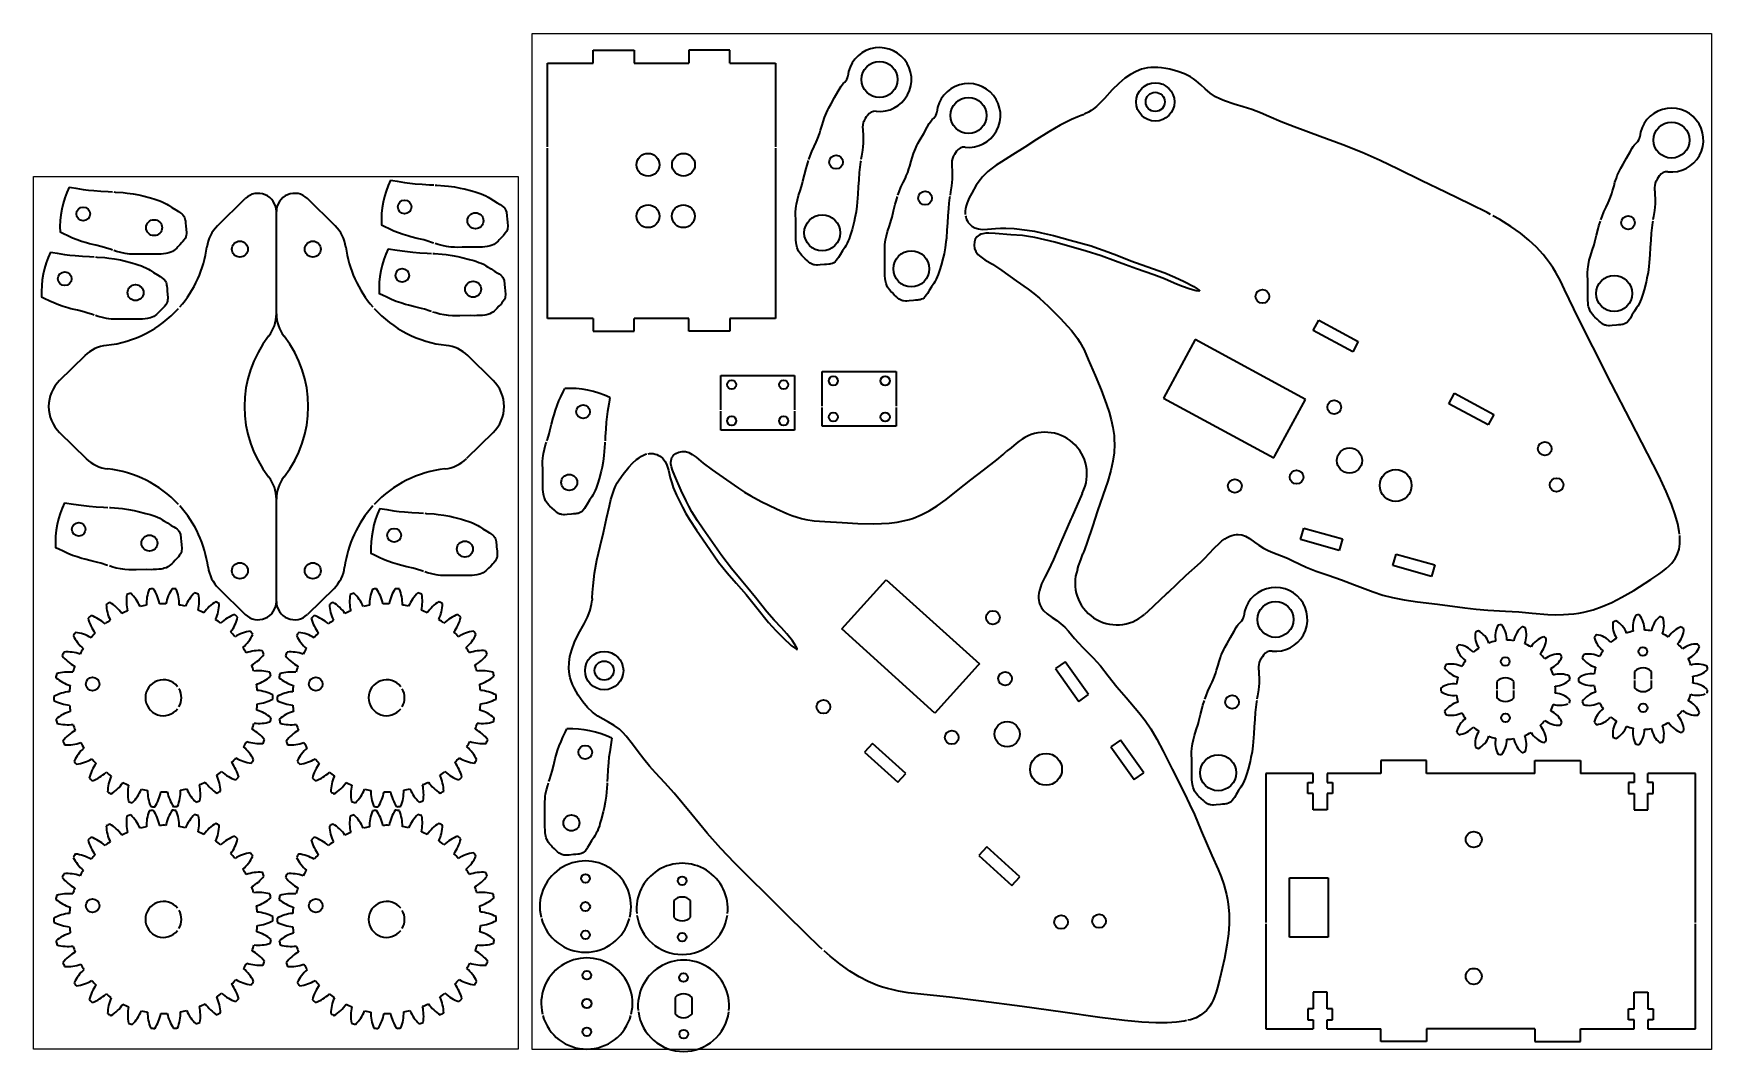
# Model space of a CAD drawing. Extents: x 30 to 398, y 238 to 462.
import ezdxf

# ---------------------------------------------------------------- set-up
doc = ezdxf.new("R2010")
doc.units = 0

msp = doc.modelspace()

# ---------------------------------------------------------------- linework, layer by layer
at = {"color": 7, "lineweight": 35, "ltscale": 0.225}
for p, q in [((152.94, 457.9), (161.94, 457.9)), ((182.94, 457.9), (173.94, 457.9)), ((152.94, 396.3), (161.94, 396.3)), ((182.94, 396.3), (173.94, 396.3))]:
    msp.add_line(p, q, dxfattribs=at)
at = {"color": 7, "lineweight": 35, "ltscale": 0.07}
for p, q in [((152.94, 455.1), (152.94, 457.9)), ((161.94, 457.9), (161.94, 455.1)), ((173.94, 457.9), (173.94, 455.1)), ((182.94, 455.1), (182.94, 457.9)), ((152.94, 399.1), (152.94, 396.3)), ((161.94, 396.3), (161.94, 399.1)), ((173.94, 396.3), (173.94, 399.1)), ((182.94, 399.1), (182.94, 396.3)), ((325.57, 302.18), (325.57, 299.38)), ((335.57, 299.38), (335.57, 302.18)), ((359.33, 299.38), (359.33, 302.18)), ((369.33, 302.18), (369.33, 299.38)), ((325.57, 240.58), (325.57, 243.38)), ((335.57, 243.38), (335.57, 240.58)), ((359.33, 243.38), (359.33, 240.58)), ((369.33, 240.58), (369.33, 243.38))]:
    msp.add_line(p, q, dxfattribs=at)
at = {"color": 7, "lineweight": 35, "ltscale": 0.25}
for p, q in [((142.94, 455.1), (152.94, 455.1)), ((182.94, 455.1), (192.94, 455.1)), ((152.94, 399.1), (142.94, 399.1)), ((192.94, 399.1), (182.94, 399.1)), ((335.57, 302.18), (325.57, 302.18)), ((359.33, 302.18), (369.33, 302.18)), ((335.57, 240.58), (325.57, 240.58)), ((359.33, 240.58), (369.33, 240.58))]:
    msp.add_line(p, q, dxfattribs=at)
at = {"color": 7, "lineweight": 35}
for p, q in [((142.94, 436.73), (142.94, 455.1)), ((192.94, 455.1), (192.94, 436.73)), ((142.94, 399.1), (142.94, 436.43)), ((192.94, 436.43), (192.94, 399.1)), ((83.54, 400.13), (83.54, 422.54)), ((309.09, 381.35), (284.92, 394.46)), ((277.98, 381.66), (302.15, 368.55)), ((83.54, 337.06), (83.54, 359.48)), ((217.21, 341.84), (237.62, 323.42)), ((227.86, 312.61), (207.45, 331.03)), ((300.38, 299.38), (300.38, 266.69)), ((359.33, 299.38), (335.57, 299.38)), ((394.53, 266.69), (394.53, 299.38)), ((300.38, 266.39), (300.38, 243.38)), ((394.53, 243.38), (394.53, 266.39)), ((359.33, 243.38), (335.57, 243.38))]:
    msp.add_line(p, q, dxfattribs=at)
at = {"color": 7, "lineweight": 35, "ltscale": 0.3}
for p, q in [((161.94, 455.1), (173.94, 455.1)), ((173.94, 399.1), (161.94, 399.1)), ((180.93, 379.07), (180.93, 386.63)), ((197.12, 386.63), (197.12, 379.07)), ((203.18, 379.91), (203.18, 387.47)), ((219.37, 387.47), (219.37, 379.91)), ((180.93, 374.63), (180.93, 378.77)), ((197.12, 378.77), (197.12, 374.63)), ((203.18, 375.47), (203.18, 379.61)), ((219.37, 379.61), (219.37, 375.47))]:
    msp.add_line(p, q, dxfattribs=at)
at = {"color": 7, "lineweight": 35, "ltscale": 0.037758}
for p, q in [((270.75, 452.62), (269.5, 451.77)), ((147.89, 325), (148.28, 326.46))]:
    msp.add_line(p, q, dxfattribs=at)
at = {"color": 7, "lineweight": 35, "ltscale": 0.03418}
for p, q in [((271.95, 453.27), (270.75, 452.62)), ((147.68, 323.65), (147.89, 325))]:
    msp.add_line(p, q, dxfattribs=at)
at = {"color": 7, "lineweight": 35, "ltscale": 0.032798}
for p, q in [((273.18, 453.73), (271.95, 453.27)), ((147.65, 322.34), (147.68, 323.65))]:
    msp.add_line(p, q, dxfattribs=at)
at = {"color": 7, "lineweight": 35, "ltscale": 0.01653}
for p, q in [((273.82, 453.9), (273.18, 453.73)), ((147.71, 321.68), (147.65, 322.34))]:
    msp.add_line(p, q, dxfattribs=at)
at = {"color": 7, "lineweight": 35, "ltscale": 0.016531}
for p, q in [((274.47, 454.03), (273.82, 453.9)), ((147.81, 321.02), (147.71, 321.68))]:
    msp.add_line(p, q, dxfattribs=at)
at = {"color": 7, "lineweight": 35, "ltscale": 0.017631}
for p, q in [((275.17, 454.11), (274.47, 454.03)), ((147.96, 320.33), (147.81, 321.02))]:
    msp.add_line(p, q, dxfattribs=at)
at = {"color": 7, "lineweight": 35, "ltscale": 0.017624}
for p, q in [((275.87, 454.15), (275.17, 454.11)), ((148.16, 319.66), (147.96, 320.33))]:
    msp.add_line(p, q, dxfattribs=at)
at = {"color": 7, "lineweight": 35, "ltscale": 0.020476}
for p, q in [((276.69, 454.13), (275.87, 454.15)), ((148.45, 318.89), (148.16, 319.66))]:
    msp.add_line(p, q, dxfattribs=at)
at = {"color": 7, "lineweight": 35, "ltscale": 0.020487}
for p, q in [((277.51, 454.06), (276.69, 454.13)), ((148.79, 318.14), (148.45, 318.89))]:
    msp.add_line(p, q, dxfattribs=at)
at = {"color": 7, "lineweight": 35, "ltscale": 0.023728}
for p, q in [((278.45, 453.93), (277.51, 454.06)), ((149.23, 317.3), (148.79, 318.14))]:
    msp.add_line(p, q, dxfattribs=at)
at = {"color": 7, "lineweight": 35, "ltscale": 0.023719}
for p, q in [((279.38, 453.74), (278.45, 453.93)), ((149.71, 316.49), (149.23, 317.3))]:
    msp.add_line(p, q, dxfattribs=at)
at = {"color": 7, "lineweight": 35, "ltscale": 0.044475}
for p, q in [((281.1, 453.28), (279.38, 453.74)), ((150.72, 315.03), (149.71, 316.49))]:
    msp.add_line(p, q, dxfattribs=at)
at = {"color": 7, "lineweight": 35, "ltscale": 0.039448}
for p, q in [((282.57, 452.72), (281.1, 453.28)), ((151.74, 313.82), (150.72, 315.03))]:
    msp.add_line(p, q, dxfattribs=at)
at = {"color": 7, "lineweight": 35, "ltscale": 0.036401}
for p, q in [((283.87, 452.06), (282.57, 452.72)), ((152.8, 312.82), (151.74, 313.82))]:
    msp.add_line(p, q, dxfattribs=at)
at = {"color": 7, "lineweight": 35, "ltscale": 0.063506}
for p, q in [((266.7, 449.2), (265, 447.32)), ((149.77, 329.95), (150.97, 332.19))]:
    msp.add_line(p, q, dxfattribs=at)
at = {"color": 7, "lineweight": 35, "ltscale": 0.051022}
for p, q in [((268.16, 450.64), (266.7, 449.2)), ((148.9, 328.11), (149.77, 329.95))]:
    msp.add_line(p, q, dxfattribs=at)
at = {"color": 7, "lineweight": 35, "ltscale": 0.043979}
for p, q in [((269.5, 451.77), (268.16, 450.64)), ((148.28, 326.46), (148.9, 328.11))]:
    msp.add_line(p, q, dxfattribs=at)
at = {"color": 7, "lineweight": 35, "ltscale": 0.019035}
for p, q in [((284.51, 451.65), (283.87, 452.06)), ((153.39, 312.34), (152.8, 312.82))]:
    msp.add_line(p, q, dxfattribs=at)
at = {"color": 7, "lineweight": 35, "ltscale": 0.019042}
for p, q in [((285.13, 451.21), (284.51, 451.65)), ((154.02, 311.91), (153.39, 312.34))]:
    msp.add_line(p, q, dxfattribs=at)
at = {"color": 7, "lineweight": 35, "ltscale": 0.032987}
for p, q in [((286.14, 450.35), (285.13, 451.21)), ((155.16, 311.25), (154.02, 311.91))]:
    msp.add_line(p, q, dxfattribs=at)
at = {"color": 7, "lineweight": 35, "ltscale": 0.032915}
for p, q in [((287.1, 449.46), (286.14, 450.35)), ((156.33, 310.64), (155.16, 311.25))]:
    msp.add_line(p, q, dxfattribs=at)
at = {"color": 7, "lineweight": 35, "ltscale": 0.03696}
for p, q in [((288.22, 448.49), (287.1, 449.46)), ((157.61, 309.9), (156.33, 310.64))]:
    msp.add_line(p, q, dxfattribs=at)
at = {"color": 7, "lineweight": 35, "ltscale": 0.017305}
for p, q in [((262.65, 445.08), (262.09, 444.68)), ((152.3, 335.14), (152.49, 335.81))]:
    msp.add_line(p, q, dxfattribs=at)
at = {"color": 7, "lineweight": 35, "ltscale": 0.020209}
for p, q in [((263.28, 445.59), (262.65, 445.08)), ((152.03, 334.38), (152.3, 335.14))]:
    msp.add_line(p, q, dxfattribs=at)
at = {"color": 7, "lineweight": 35, "ltscale": 0.020286}
for p, q in [((263.87, 446.14), (263.28, 445.59)), ((151.71, 333.64), (152.03, 334.38))]:
    msp.add_line(p, q, dxfattribs=at)
at = {"color": 7, "lineweight": 35, "ltscale": 0.040666}
for p, q in [((265, 447.32), (263.87, 446.14)), ((150.97, 332.19), (151.71, 333.64))]:
    msp.add_line(p, q, dxfattribs=at)
at = {"color": 7, "lineweight": 35, "ltscale": 0.034325}
for p, q in [((289.36, 447.72), (288.22, 448.49)), ((158.72, 309.09), (157.61, 309.9))]:
    msp.add_line(p, q, dxfattribs=at)
at = {"color": 7, "lineweight": 35, "ltscale": 0.026942}
for p, q in [((290.31, 447.22), (289.36, 447.72)), ((159.51, 308.36), (158.72, 309.09))]:
    msp.add_line(p, q, dxfattribs=at)
at = {"color": 7, "lineweight": 35, "ltscale": 0.02734}
for p, q in [((291.32, 446.8), (290.31, 447.22)), ((160.24, 307.55), (159.51, 308.36))]:
    msp.add_line(p, q, dxfattribs=at)
at = {"color": 7, "lineweight": 35, "ltscale": 0.055644}
for p, q in [((293.44, 446.11), (291.32, 446.8)), ((161.59, 305.78), (160.24, 307.55))]:
    msp.add_line(p, q, dxfattribs=at)
at = {"color": 7, "lineweight": 35, "ltscale": 0.051617}
for p, q in [((295.42, 445.52), (293.44, 446.11)), ((162.81, 304.11), (161.59, 305.78))]:
    msp.add_line(p, q, dxfattribs=at)
at = {"color": 7, "lineweight": 35, "ltscale": 0.050627}
for p, q in [((297.34, 444.88), (295.42, 445.52)), ((164.05, 302.51), (162.81, 304.11))]:
    msp.add_line(p, q, dxfattribs=at)
at = {"color": 7, "lineweight": 35, "ltscale": 0.071192}
for p, q in [((255.29, 441.45), (252.81, 440.04)), ((153.27, 343.3), (153.77, 346.1))]:
    msp.add_line(p, q, dxfattribs=at)
at = {"color": 7, "lineweight": 35, "ltscale": 0.070941}
for p, q in [((257.83, 442.7), (255.29, 441.45)), ((152.94, 340.48), (153.27, 343.3))]:
    msp.add_line(p, q, dxfattribs=at)
at = {"color": 7, "lineweight": 35, "ltscale": 0.036639}
for p, q in [((259.18, 443.28), (257.83, 442.7)), ((152.84, 339.02), (152.94, 340.48))]:
    msp.add_line(p, q, dxfattribs=at)
at = {"color": 7, "lineweight": 35, "ltscale": 0.029482}
for p, q in [((260.27, 443.72), (259.18, 443.28)), ((152.79, 337.84), (152.84, 339.02))]:
    msp.add_line(p, q, dxfattribs=at)
at = {"color": 7, "lineweight": 35, "ltscale": 0.022426}
for p, q in [((261.5, 444.32), (260.69, 443.93)), ((152.63, 336.49), (152.73, 337.38))]:
    msp.add_line(p, q, dxfattribs=at)
at = {"color": 7, "lineweight": 35, "ltscale": 0.017335}
for p, q in [((262.09, 444.68), (261.5, 444.32)), ((152.49, 335.81), (152.63, 336.49))]:
    msp.add_line(p, q, dxfattribs=at)
at = {"color": 7, "lineweight": 35, "ltscale": 0.049798}
for p, q in [((299.2, 444.17), (297.34, 444.88)), ((165.34, 300.99), (164.05, 302.51))]:
    msp.add_line(p, q, dxfattribs=at)
at = {"color": 7, "lineweight": 35, "ltscale": 0.04956}
for p, q in [((301.03, 443.41), (299.2, 444.17)), ((166.67, 299.52), (165.34, 300.99))]:
    msp.add_line(p, q, dxfattribs=at)
at = {"color": 7, "lineweight": 35, "ltscale": 0.074878}
for p, q in [((303.79, 442.24), (301.03, 443.41)), ((168.69, 297.31), (166.67, 299.52))]:
    msp.add_line(p, q, dxfattribs=at)
at = {"color": 7, "lineweight": 35, "ltscale": 0.075756}
for p, q in [((306.6, 441.11), (303.79, 442.24)), ((170.7, 295.04), (168.69, 297.31))]:
    msp.add_line(p, q, dxfattribs=at)
at = {"color": 7, "lineweight": 35, "ltscale": 0.076604}
for p, q in [((250.12, 438.32), (247.56, 436.63)), ((154.5, 349.22), (155.23, 352.19))]:
    msp.add_line(p, q, dxfattribs=at)
at = {"color": 7, "lineweight": 35, "ltscale": 0.079854}
for p, q in [((252.81, 440.04), (250.12, 438.32)), ((153.77, 346.1), (154.5, 349.22))]:
    msp.add_line(p, q, dxfattribs=at)
at = {"color": 7, "lineweight": 35, "ltscale": 0.1522}
for p, q in [((312.3, 438.98), (306.6, 441.11)), ((174.6, 290.37), (170.7, 295.04))]:
    msp.add_line(p, q, dxfattribs=at)
at = {"color": 7, "lineweight": 35, "ltscale": 0.132513}
for p, q in [((317.28, 437.15), (312.3, 438.98)), ((177.99, 286.29), (174.6, 290.37))]:
    msp.add_line(p, q, dxfattribs=at)
at = {"color": 7, "lineweight": 35, "ltscale": 0.071169}
for p, q in [((244.89, 434.95), (242.47, 433.46)), ((155.93, 355.27), (156.52, 358.05))]:
    msp.add_line(p, q, dxfattribs=at)
at = {"color": 7, "lineweight": 35, "ltscale": 0.078866}
for p, q in [((247.56, 436.63), (244.89, 434.95)), ((155.23, 352.19), (155.93, 355.27))]:
    msp.add_line(p, q, dxfattribs=at)
at = {"color": 7, "lineweight": 35, "ltscale": 0.113049}
for p, q in [((321.47, 435.47), (317.28, 437.15)), ((180.97, 282.9), (177.99, 286.29))]:
    msp.add_line(p, q, dxfattribs=at)
at = {"color": 7, "lineweight": 35, "ltscale": 0.108846}
for p, q in [((325.45, 433.7), (321.47, 435.47)), ((183.97, 279.74), (180.97, 282.9))]:
    msp.add_line(p, q, dxfattribs=at)
at = {"color": 7, "lineweight": 35, "ltscale": 0.018978}
for p, q in [((238.85, 430.72), (238.33, 430.17)), ((157.9, 362.37), (158.25, 363.05))]:
    msp.add_line(p, q, dxfattribs=at)
at = {"color": 7, "lineweight": 35, "ltscale": 0.021666}
for p, q in [((239.48, 431.31), (238.85, 430.72)), ((157.56, 361.58), (157.9, 362.37))]:
    msp.add_line(p, q, dxfattribs=at)
at = {"color": 7, "lineweight": 35, "ltscale": 0.021994}
for p, q in [((240.16, 431.87), (239.48, 431.31)), ((157.25, 360.75), (157.56, 361.58))]:
    msp.add_line(p, q, dxfattribs=at)
at = {"color": 7, "lineweight": 35, "ltscale": 0.034683}
for p, q in [((241.28, 432.69), (240.16, 431.87)), ((156.86, 359.43), (157.25, 360.75))]:
    msp.add_line(p, q, dxfattribs=at)
at = {"color": 7, "lineweight": 35, "ltscale": 0.03536}
for p, q in [((242.47, 433.46), (241.28, 432.69)), ((156.52, 358.05), (156.86, 359.43))]:
    msp.add_line(p, q, dxfattribs=at)
at = {"color": 7, "lineweight": 35, "ltscale": 0.10937}
for p, q in [((329.39, 431.81), (325.45, 433.7)), ((187.07, 276.65), (183.97, 279.74))]:
    msp.add_line(p, q, dxfattribs=at)
at = {"color": 7, "lineweight": 35, "ltscale": 0.144489}
for p, q in [((334.58, 429.26), (329.39, 431.81)), ((191.2, 272.61), (187.07, 276.65))]:
    msp.add_line(p, q, dxfattribs=at)
at = {"color": 7, "lineweight": 35, "ltscale": 0.029417}
for p, q in [((235.94, 426.6), (235.4, 425.56)), ((160.82, 366.49), (161.62, 367.35))]:
    msp.add_line(p, q, dxfattribs=at)
at = {"color": 7, "lineweight": 35, "ltscale": 0.049208}
for p, q in [((236.93, 428.3), (235.94, 426.6)), ((159.55, 364.99), (160.82, 366.49))]:
    msp.add_line(p, q, dxfattribs=at)
at = {"color": 7, "lineweight": 35, "ltscale": 0.039386}
for p, q in [((237.84, 429.59), (236.93, 428.3)), ((158.64, 363.7), (159.55, 364.99))]:
    msp.add_line(p, q, dxfattribs=at)
at = {"color": 7, "lineweight": 35, "ltscale": 0.018917}
for p, q in [((238.33, 430.17), (237.84, 429.59)), ((158.25, 363.05), (158.64, 363.7))]:
    msp.add_line(p, q, dxfattribs=at)
at = {"color": 7, "lineweight": 35, "ltscale": 0.144118}
for p, q in [((339.78, 426.76), (334.58, 429.26)), ((195.29, 268.54), (191.2, 272.61))]:
    msp.add_line(p, q, dxfattribs=at)
at = {"color": 7, "lineweight": 35, "ltscale": 0.153781}
for p, q in [((345.33, 424.11), (339.78, 426.76)), ((199.63, 264.19), (195.29, 268.54))]:
    msp.add_line(p, q, dxfattribs=at)
at = {"color": 7, "lineweight": 35, "ltscale": 0.213482}
for p, q in [((70.64, 419.42), (76.74, 425.39)), ((96.44, 419.42), (90.34, 425.39))]:
    msp.add_line(p, q, dxfattribs=at)
at = {"color": 7, "lineweight": 35, "ltscale": 0.012165}
for p, q in [((234.55, 423.17), (234.49, 422.69)), ((163.58, 368.94), (164.02, 369.16))]:
    msp.add_line(p, q, dxfattribs=at)
at = {"color": 7, "lineweight": 35, "ltscale": 0.016798}
for p, q in [((234.7, 423.83), (234.55, 423.17)), ((163.02, 368.58), (163.58, 368.94))]:
    msp.add_line(p, q, dxfattribs=at)
at = {"color": 7, "lineweight": 35, "ltscale": 0.016994}
for p, q in [((234.92, 424.47), (234.7, 423.83)), ((162.49, 368.16), (163.02, 368.58))]:
    msp.add_line(p, q, dxfattribs=at)
at = {"color": 7, "lineweight": 35, "ltscale": 0.029598}
for p, q in [((235.4, 425.56), (234.92, 424.47)), ((161.62, 367.35), (162.49, 368.16))]:
    msp.add_line(p, q, dxfattribs=at)
at = {"color": 7, "lineweight": 35, "ltscale": 0.099512}
for p, q in [((348.89, 422.33), (345.33, 424.11)), ((202.5, 261.43), (199.63, 264.19))]:
    msp.add_line(p, q, dxfattribs=at)
at = {"color": 7, "lineweight": 35, "ltscale": 0.01211}
for p, q in [((234.49, 422.69), (234.48, 422.21)), ((164.02, 369.16), (164.47, 369.33))]:
    msp.add_line(p, q, dxfattribs=at)
at = {"color": 7, "lineweight": 35, "ltscale": 0.010674}
for p, q in [((234.48, 422.21), (234.5, 421.93)), ((164.47, 369.33), (164.74, 369.4))]:
    msp.add_line(p, q, dxfattribs=at)
at = {"color": 7, "lineweight": 35, "ltscale": 0.010719}
for p, q in [((234.55, 421.63), (234.61, 421.36)), ((165.04, 369.46), (165.31, 369.49))]:
    msp.add_line(p, q, dxfattribs=at)
at = {"color": 7, "lineweight": 35, "ltscale": 0.010293}
for p, q in [((234.61, 421.36), (234.73, 420.97)), ((165.31, 369.49), (165.72, 369.5))]:
    msp.add_line(p, q, dxfattribs=at)
at = {"color": 7, "lineweight": 35, "ltscale": 0.010348}
for p, q in [((234.73, 420.97), (234.91, 420.6)), ((165.72, 369.5), (166.13, 369.47))]:
    msp.add_line(p, q, dxfattribs=at)
at = {"color": 7, "lineweight": 35, "ltscale": 0.010265}
for p, q in [((234.91, 420.6), (235.12, 420.24)), ((166.13, 369.47), (166.54, 369.38))]:
    msp.add_line(p, q, dxfattribs=at)
at = {"color": 7, "lineweight": 35, "ltscale": 0.010247}
for p, q in [((235.12, 420.24), (235.37, 419.92)), ((166.54, 369.38), (166.93, 369.26))]:
    msp.add_line(p, q, dxfattribs=at)
at = {"color": 7, "lineweight": 35, "ltscale": 0.010102}
for p, q in [((235.37, 419.92), (235.65, 419.63)), ((166.93, 369.26), (167.3, 369.09))]:
    msp.add_line(p, q, dxfattribs=at)
at = {"color": 7, "lineweight": 35, "ltscale": 0.010024}
for p, q in [((235.65, 419.63), (235.96, 419.37)), ((167.3, 369.09), (167.64, 368.89))]:
    msp.add_line(p, q, dxfattribs=at)
at = {"color": 7, "lineweight": 35, "ltscale": 0.019711}
for p, q in [((235.96, 419.37), (236.64, 418.98)), ((167.64, 368.89), (168.24, 368.37))]:
    msp.add_line(p, q, dxfattribs=at)
at = {"color": 7, "lineweight": 35, "ltscale": 0.080516}
for p, q in [((349.63, 421.93), (348.89, 422.33)), ((351.71, 420.78), (350.17, 421.63)), ((203.13, 260.87), (202.5, 261.43)), ((204.9, 259.28), (203.59, 260.45))]:
    msp.add_line(p, q, dxfattribs=at)
at = {"color": 7, "lineweight": 35, "ltscale": 0.070504}
for p, q in [((354.11, 419.29), (351.71, 420.78)), ((207.1, 257.52), (204.9, 259.28))]:
    msp.add_line(p, q, dxfattribs=at)
at = {"color": 7, "lineweight": 35, "ltscale": 0.064162}
for p, q in [((356.2, 417.81), (354.11, 419.29)), ((209.2, 256.04), (207.1, 257.52))]:
    msp.add_line(p, q, dxfattribs=at)
at = {"color": 7, "lineweight": 35, "ltscale": 0.017735}
for p, q in [((236.51, 415.87), (236.45, 415.16)), ((171.12, 369.53), (171.77, 369.82))]:
    msp.add_line(p, q, dxfattribs=at)
at = {"color": 7, "lineweight": 35, "ltscale": 0.016363}
for p, q in [((236.72, 416.49), (236.51, 415.87)), ((170.61, 369.13), (171.12, 369.53))]:
    msp.add_line(p, q, dxfattribs=at)
at = {"color": 7, "lineweight": 35, "ltscale": 0.020321}
for p, q in [((236.64, 418.98), (237.41, 418.73)), ((168.24, 368.37), (168.73, 367.72))]:
    msp.add_line(p, q, dxfattribs=at)
at = {"color": 7, "lineweight": 35, "ltscale": 0.007849}
for p, q in [((236.88, 416.76), (236.72, 416.49)), ((170.41, 368.88), (170.61, 369.13))]:
    msp.add_line(p, q, dxfattribs=at)
at = {"color": 7, "lineweight": 35, "ltscale": 0.007746}
for p, q in [((237.08, 417), (236.88, 416.76)), ((170.25, 368.62), (170.41, 368.88))]:
    msp.add_line(p, q, dxfattribs=at)
at = {"color": 7, "lineweight": 35, "ltscale": 0.008148}
for p, q in [((237.32, 417.21), (237.08, 417)), ((170.13, 368.32), (170.25, 368.62))]:
    msp.add_line(p, q, dxfattribs=at)
at = {"color": 7, "lineweight": 35, "ltscale": 0.008231}
for p, q in [((237.6, 417.39), (237.32, 417.21)), ((170.05, 368), (170.13, 368.32))]:
    msp.add_line(p, q, dxfattribs=at)
at = {"color": 7, "lineweight": 35, "ltscale": 0.022649}
for p, q in [((237.41, 418.73), (238.32, 418.63)), ((168.73, 367.72), (169.12, 366.91))]:
    msp.add_line(p, q, dxfattribs=at)
at = {"color": 7, "lineweight": 35, "ltscale": 0.009749}
for p, q in [((237.95, 417.56), (237.6, 417.39)), ((170.01, 367.61), (170.05, 368))]:
    msp.add_line(p, q, dxfattribs=at)
at = {"color": 7, "lineweight": 35, "ltscale": 0.010067}
for p, q in [((238.34, 417.68), (237.95, 417.56)), ((170.03, 367.21), (170.01, 367.61))]:
    msp.add_line(p, q, dxfattribs=at)
at = {"color": 7, "lineweight": 35, "ltscale": 0.027925}
for p, q in [((238.32, 418.63), (239.43, 418.67)), ((169.12, 366.91), (169.46, 365.84))]:
    msp.add_line(p, q, dxfattribs=at)
at = {"color": 7, "lineweight": 35, "ltscale": 0.016749}
for p, q in [((239, 417.79), (238.34, 417.68)), ((170.15, 366.55), (170.03, 367.21))]:
    msp.add_line(p, q, dxfattribs=at)
at = {"color": 7, "lineweight": 35, "ltscale": 0.017357}
for p, q in [((239.69, 417.82), (239, 417.79)), ((170.35, 365.88), (170.15, 366.55))]:
    msp.add_line(p, q, dxfattribs=at)
at = {"color": 7, "lineweight": 35, "ltscale": 0.043322}
for p, q in [((239.43, 418.67), (241.16, 418.84)), ((169.46, 365.84), (169.87, 364.16))]:
    msp.add_line(p, q, dxfattribs=at)
at = {"color": 7, "lineweight": 35, "ltscale": 0.034761}
for p, q in [((241.08, 417.75), (239.69, 417.82)), ((170.88, 364.6), (170.35, 365.88))]:
    msp.add_line(p, q, dxfattribs=at)
at = {"color": 7, "lineweight": 35, "ltscale": 0.086858}
for p, q in [((244.54, 417.47), (241.08, 417.75)), ((172.29, 361.42), (170.88, 364.6))]:
    msp.add_line(p, q, dxfattribs=at)
at = {"color": 7, "lineweight": 35, "ltscale": 0.028222}
for p, q in [((241.16, 418.84), (242.28, 418.91)), ((169.87, 364.16), (170.18, 363.07))]:
    msp.add_line(p, q, dxfattribs=at)
at = {"color": 7, "lineweight": 35, "ltscale": 0.02762}
for p, q in [((242.28, 418.91), (243.39, 418.92)), ((170.18, 363.07), (170.54, 362.03))]:
    msp.add_line(p, q, dxfattribs=at)
at = {"color": 7, "lineweight": 35, "ltscale": 0.046049}
for p, q in [((243.39, 418.92), (245.22, 418.8)), ((170.54, 362.03), (171.27, 360.34))]:
    msp.add_line(p, q, dxfattribs=at)
at = {"color": 7, "lineweight": 35, "ltscale": 0.063053}
for p, q in [((247.06, 417.26), (244.54, 417.47)), ((173.33, 359.13), (172.29, 361.42))]:
    msp.add_line(p, q, dxfattribs=at)
at = {"color": 7, "lineweight": 35, "ltscale": 0.072346}
for p, q in [((245.22, 418.8), (248.1, 418.46)), ((171.27, 360.34), (172.55, 357.74))]:
    msp.add_line(p, q, dxfattribs=at)
at = {"color": 7, "lineweight": 35, "ltscale": 0.033702}
for p, q in [((248.39, 417.08), (247.06, 417.26)), ((173.95, 357.93), (173.33, 359.13))]:
    msp.add_line(p, q, dxfattribs=at)
at = {"color": 7, "lineweight": 35, "ltscale": 0.039486}
for p, q in [((248.1, 418.46), (249.66, 418.21)), ((172.55, 357.74), (173.3, 356.35))]:
    msp.add_line(p, q, dxfattribs=at)
at = {"color": 7, "lineweight": 35, "ltscale": 0.034447}
for p, q in [((249.75, 416.85), (248.39, 417.08)), ((174.62, 356.72), (173.95, 357.93))]:
    msp.add_line(p, q, dxfattribs=at)
at = {"color": 7, "lineweight": 35, "ltscale": 0.039346}
for p, q in [((249.66, 418.21), (251.2, 417.91)), ((173.3, 356.35), (174.1, 355))]:
    msp.add_line(p, q, dxfattribs=at)
at = {"color": 7, "lineweight": 35, "ltscale": 0.057231}
for p, q in [((251.99, 416.37), (249.75, 416.85)), ((175.81, 354.77), (174.62, 356.72))]:
    msp.add_line(p, q, dxfattribs=at)
at = {"color": 7, "lineweight": 35, "ltscale": 0.068231}
for p, q in [((251.2, 417.91), (253.85, 417.26)), ((174.1, 355), (175.6, 352.72))]:
    msp.add_line(p, q, dxfattribs=at)
at = {"color": 7, "lineweight": 35, "ltscale": 0.055547}
for p, q in [((254.14, 415.82), (251.99, 416.37)), ((177.05, 352.93), (175.81, 354.77))]:
    msp.add_line(p, q, dxfattribs=at)
at = {"color": 7, "lineweight": 35, "ltscale": 0.094292}
for p, q in [((253.85, 417.26), (257.48, 416.24)), ((175.6, 352.72), (177.77, 349.63))]:
    msp.add_line(p, q, dxfattribs=at)
at = {"color": 7, "lineweight": 35, "ltscale": 0.178599}
for p, q in [((261.01, 413.86), (254.14, 415.82)), ((181.18, 347.1), (177.05, 352.93))]:
    msp.add_line(p, q, dxfattribs=at)
at = {"color": 7, "lineweight": 35, "ltscale": 0.119048}
for p, q in [((257.48, 416.24), (262.08, 415)), ((177.77, 349.63), (180.47, 345.71))]:
    msp.add_line(p, q, dxfattribs=at)
at = {"color": 7, "lineweight": 35, "ltscale": 0.05968}
for p, q in [((358.05, 416.3), (356.2, 417.81)), ((211.24, 254.8), (209.2, 256.04))]:
    msp.add_line(p, q, dxfattribs=at)
at = {"color": 7, "lineweight": 35, "ltscale": 0.056721}
for p, q in [((359.7, 414.74), (358.05, 416.3)), ((213.26, 253.76), (211.24, 254.8))]:
    msp.add_line(p, q, dxfattribs=at)
at = {"color": 7, "lineweight": 35, "ltscale": 0.018533}
for p, q in [((236.45, 415.16), (236.57, 414.43)), ((171.77, 369.82), (172.5, 369.96))]:
    msp.add_line(p, q, dxfattribs=at)
at = {"color": 7, "lineweight": 35, "ltscale": 0.01848}
for p, q in [((236.57, 414.43), (236.86, 413.75)), ((172.5, 369.96), (173.24, 369.91))]:
    msp.add_line(p, q, dxfattribs=at)
at = {"color": 7, "lineweight": 35, "ltscale": 0.018748}
for p, q in [((236.86, 413.75), (237.3, 413.14)), ((173.24, 369.91), (173.96, 369.7))]:
    msp.add_line(p, q, dxfattribs=at)
at = {"color": 7, "lineweight": 35, "ltscale": 0.020779}
for p, q in [((237.3, 413.14), (237.92, 412.59)), ((173.96, 369.7), (174.69, 369.3))]:
    msp.add_line(p, q, dxfattribs=at)
at = {"color": 7, "lineweight": 35, "ltscale": 0.026584}
for p, q in [((237.92, 412.59), (238.8, 411.99)), ((174.69, 369.3), (175.54, 368.67))]:
    msp.add_line(p, q, dxfattribs=at)
at = {"color": 7, "lineweight": 35, "ltscale": 0.049145}
for p, q in [((238.8, 411.99), (240.48, 410.98)), ((175.54, 368.67), (177.06, 367.41))]:
    msp.add_line(p, q, dxfattribs=at)
at = {"color": 7, "lineweight": 35, "ltscale": 0.087331}
for p, q in [((264.34, 412.81), (261.01, 413.86)), ((183.29, 344.31), (181.18, 347.1))]:
    msp.add_line(p, q, dxfattribs=at)
at = {"color": 7, "lineweight": 35, "ltscale": 0.038043}
for p, q in [((262.08, 415), (263.53, 414.54)), ((180.47, 345.71), (181.39, 344.5))]:
    msp.add_line(p, q, dxfattribs=at)
at = {"color": 7, "lineweight": 35, "ltscale": 0.038112}
for p, q in [((263.53, 414.54), (264.97, 414.04)), ((181.39, 344.5), (182.34, 343.31))]:
    msp.add_line(p, q, dxfattribs=at)
at = {"color": 7, "lineweight": 35, "ltscale": 0.083124}
for p, q in [((267.47, 411.67), (264.34, 412.81)), ((185.41, 341.75), (183.29, 344.31))]:
    msp.add_line(p, q, dxfattribs=at)
at = {"color": 7, "lineweight": 35, "ltscale": 0.074309}
for p, q in [((264.97, 414.04), (267.74, 412.95)), ((182.34, 343.31), (184.29, 341.06))]:
    msp.add_line(p, q, dxfattribs=at)
at = {"color": 7, "lineweight": 35, "ltscale": 0.083216}
for p, q in [((267.74, 412.95), (270.83, 411.71)), ((184.29, 341.06), (186.49, 338.57))]:
    msp.add_line(p, q, dxfattribs=at)
at = {"color": 7, "lineweight": 35, "ltscale": 0.055458}
for p, q in [((361.19, 413.1), (359.7, 414.74)), ((215.3, 252.91), (213.26, 253.76))]:
    msp.add_line(p, q, dxfattribs=at)
at = {"color": 7, "lineweight": 35, "ltscale": 0.028355}
for p, q in [((361.9, 412.21), (361.19, 413.1)), ((216.38, 252.53), (215.3, 252.91))]:
    msp.add_line(p, q, dxfattribs=at)
at = {"color": 7, "lineweight": 35, "ltscale": 0.028325}
for p, q in [((362.57, 411.3), (361.9, 412.21)), ((217.46, 252.21), (216.38, 252.53))]:
    msp.add_line(p, q, dxfattribs=at)
at = {"color": 7, "lineweight": 35, "ltscale": 0.061277}
for p, q in [((240.48, 410.98), (242.52, 409.62)), ((177.06, 367.41), (179.02, 365.95))]:
    msp.add_line(p, q, dxfattribs=at)
at = {"color": 7, "lineweight": 35, "ltscale": 0.097184}
for p, q in [((242.52, 409.62), (245.68, 407.36)), ((179.02, 365.95), (182.21, 363.72))]:
    msp.add_line(p, q, dxfattribs=at)
at = {"color": 7, "lineweight": 35, "ltscale": 0.058071}
for p, q in [((269.64, 410.85), (267.47, 411.67)), ((186.9, 339.97), (185.41, 341.75))]:
    msp.add_line(p, q, dxfattribs=at)
at = {"color": 7, "lineweight": 35, "ltscale": 0.064306}
for p, q in [((272.06, 409.99), (269.64, 410.85)), ((188.52, 337.97), (186.9, 339.97))]:
    msp.add_line(p, q, dxfattribs=at)
at = {"color": 7, "lineweight": 35, "ltscale": 0.092235}
for p, q in [((270.83, 411.71), (274.3, 410.47)), ((186.49, 338.57), (188.82, 335.7))]:
    msp.add_line(p, q, dxfattribs=at)
at = {"color": 7, "lineweight": 35, "ltscale": 0.100289}
for p, q in [((275.86, 408.7), (272.06, 409.99)), ((191, 334.82), (188.52, 337.97))]:
    msp.add_line(p, q, dxfattribs=at)
at = {"color": 7, "lineweight": 35, "ltscale": 0.104418}
for p, q in [((274.3, 410.47), (278.26, 409.13)), ((188.82, 335.7), (191.4, 332.42))]:
    msp.add_line(p, q, dxfattribs=at)
at = {"color": 7, "lineweight": 35, "ltscale": 0.06192}
for p, q in [((278.18, 407.82), (275.86, 408.7)), ((192.61, 332.93), (191, 334.82))]:
    msp.add_line(p, q, dxfattribs=at)
at = {"color": 7, "lineweight": 35, "ltscale": 0.059173}
for p, q in [((278.26, 409.13), (280.43, 408.18)), ((191.4, 332.42), (193.01, 330.69))]:
    msp.add_line(p, q, dxfattribs=at)
at = {"color": 7, "lineweight": 35, "ltscale": 0.056642}
for p, q in [((280.43, 408.18), (282.47, 407.2)), ((193.01, 330.69), (194.62, 329.09))]:
    msp.add_line(p, q, dxfattribs=at)
at = {"color": 7, "lineweight": 35, "ltscale": 0.031642}
for p, q in [((363.28, 410.25), (362.57, 411.3)), ((218.69, 251.89), (217.46, 252.21))]:
    msp.add_line(p, q, dxfattribs=at)
at = {"color": 7, "lineweight": 35, "ltscale": 0.031647}
for p, q in [((363.94, 409.17), (363.28, 410.25)), ((219.92, 251.63), (218.69, 251.89))]:
    msp.add_line(p, q, dxfattribs=at)
at = {"color": 7, "lineweight": 35, "ltscale": 0.052129}
for p, q in [((364.95, 407.35), (363.94, 409.17)), ((221.98, 251.28), (219.92, 251.63))]:
    msp.add_line(p, q, dxfattribs=at)
at = {"color": 7, "lineweight": 35, "ltscale": 0.079938}
for p, q in [((245.68, 407.36), (248.29, 405.51)), ((182.21, 363.72), (184.82, 361.88))]:
    msp.add_line(p, q, dxfattribs=at)
at = {"color": 7, "lineweight": 35, "ltscale": 0.039637}
for p, q in [((248.29, 405.51), (249.56, 404.55)), ((184.82, 361.88), (186.15, 361.01))]:
    msp.add_line(p, q, dxfattribs=at)
at = {"color": 7, "lineweight": 35, "ltscale": 0.039592}
for p, q in [((249.56, 404.55), (250.77, 403.54)), ((186.15, 361.01), (187.51, 360.19))]:
    msp.add_line(p, q, dxfattribs=at)
at = {"color": 7, "lineweight": 35, "ltscale": 0.058349}
for p, q in [((280.29, 406.84), (278.18, 407.82)), ((194.24, 331.26), (192.61, 332.93))]:
    msp.add_line(p, q, dxfattribs=at)
at = {"color": 7, "lineweight": 35, "ltscale": 0.04327}
for p, q in [((281.89, 406.16), (280.29, 406.84)), ((195.41, 329.99), (194.24, 331.26))]:
    msp.add_line(p, q, dxfattribs=at)
at = {"color": 7, "lineweight": 35, "ltscale": 0.050448}
for p, q in [((283.8, 405.51), (281.89, 406.16)), ((196.65, 328.4), (195.41, 329.99))]:
    msp.add_line(p, q, dxfattribs=at)
at = {"color": 7, "lineweight": 35, "ltscale": 0.060544}
for p, q in [((282.47, 407.2), (284.62, 406.09)), ((194.62, 329.09), (196.39, 327.44))]:
    msp.add_line(p, q, dxfattribs=at)
at = {"color": 7, "lineweight": 35, "ltscale": 0.034352}
for p, q in [((285.13, 405.17), (283.8, 405.51)), ((197.42, 327.26), (196.65, 328.4))]:
    msp.add_line(p, q, dxfattribs=at)
at = {"color": 7, "lineweight": 35, "ltscale": 0.022188}
for p, q in [((284.62, 406.09), (285.38, 405.63)), ((196.39, 327.44), (197.07, 326.87))]:
    msp.add_line(p, q, dxfattribs=at)
at = {"color": 7, "lineweight": 35, "ltscale": 0.014258}
for p, q in [((285.7, 405.11), (285.13, 405.17)), ((197.67, 326.75), (197.42, 327.26))]:
    msp.add_line(p, q, dxfattribs=at)
at = {"color": 7, "lineweight": 35, "ltscale": 0.013474}
for p, q in [((285.38, 405.63), (285.81, 405.3)), ((197.07, 326.87), (197.52, 326.58))]:
    msp.add_line(p, q, dxfattribs=at)
at = {"color": 7, "lineweight": 35, "ltscale": 0.003029}
for p, q in [((285.82, 405.13), (285.7, 405.11)), ((197.69, 326.63), (197.67, 326.75))]:
    msp.add_line(p, q, dxfattribs=at)
at = {"color": 7, "lineweight": 35, "ltscale": 0.001761}
for p, q in [((285.81, 405.3), (285.85, 405.25)), ((197.52, 326.58), (197.59, 326.56))]:
    msp.add_line(p, q, dxfattribs=at)
at = {"color": 7, "lineweight": 35, "ltscale": 0.000945}
for p, q in [((285.85, 405.15), (285.82, 405.13)), ((197.68, 326.59), (197.69, 326.63))]:
    msp.add_line(p, q, dxfattribs=at)
at = {"color": 7, "lineweight": 35, "ltscale": 0.001127}
for p, q in [((285.85, 405.25), (285.87, 405.2)), ((197.59, 326.56), (197.63, 326.55))]:
    msp.add_line(p, q, dxfattribs=at)
at = {"color": 7, "lineweight": 35, "ltscale": 0.000396}
for p, q in [((285.86, 405.16), (285.85, 405.15)), ((197.67, 326.58), (197.68, 326.59))]:
    msp.add_line(p, q, dxfattribs=at)
at = {"color": 7, "lineweight": 35, "ltscale": 0.000374}
for p, q in [((285.87, 405.17), (285.86, 405.16)), ((197.66, 326.56), (197.67, 326.58))]:
    msp.add_line(p, q, dxfattribs=at)
at = {"color": 7, "lineweight": 35, "ltscale": 0.000421}
for p, q in [((285.87, 405.2), (285.87, 405.19)), ((197.63, 326.55), (197.65, 326.56))]:
    msp.add_line(p, q, dxfattribs=at)
at = {"color": 7, "lineweight": 35, "ltscale": 0.000383}
for p, q in [((285.87, 405.19), (285.87, 405.17)), ((197.65, 326.56), (197.66, 326.56))]:
    msp.add_line(p, q, dxfattribs=at)
at = {"color": 7, "lineweight": 35, "ltscale": 0.052201}
for p, q in [((365.88, 405.48), (364.95, 407.35)), ((224.05, 251.02), (221.98, 251.28))]:
    msp.add_line(p, q, dxfattribs=at)
at = {"color": 7, "lineweight": 35, "ltscale": 0.175771}
for p, q in [((368.9, 399.13), (365.88, 405.48)), ((231.05, 250.3), (224.05, 251.02))]:
    msp.add_line(p, q, dxfattribs=at)
at = {"color": 7, "lineweight": 35, "ltscale": 0.064843}
for p, q in [((250.77, 403.54), (252.68, 401.78)), ((187.51, 360.19), (189.8, 358.98))]:
    msp.add_line(p, q, dxfattribs=at)
at = {"color": 7, "lineweight": 35, "ltscale": 0.09213}
for p, q in [((252.68, 401.78), (255.29, 399.18)), ((189.8, 358.98), (193.12, 357.39))]:
    msp.add_line(p, q, dxfattribs=at)
at = {"color": 7, "lineweight": 35, "ltscale": 0.062087}
for p, q in [((255.29, 399.18), (257, 397.37)), ((193.12, 357.39), (195.39, 356.38))]:
    msp.add_line(p, q, dxfattribs=at)
at = {"color": 7, "lineweight": 35, "ltscale": 0.03084}
for p, q in [((257, 397.37), (257.81, 396.44)), ((195.39, 356.38), (196.54, 355.93))]:
    msp.add_line(p, q, dxfattribs=at)
at = {"color": 7, "lineweight": 35, "ltscale": 0.065}
for p, q in [((310.8, 396.44), (312.04, 398.73)), ((320.66, 394.08), (319.43, 391.79)), ((340.52, 380.41), (341.75, 382.7)), ((350.38, 378.05), (349.14, 375.76)), ((308.02, 350.65), (308.73, 353.15)), ((317.2, 350.77), (316.49, 348.27)), ((328.23, 344.96), (328.94, 347.46)), ((337.41, 345.08), (336.71, 342.57)), ((256.45, 323.85), (254.33, 322.36)), ((259.4, 315.16), (261.53, 316.66)), ((214.21, 305.96), (212.47, 304.04)), ((268.56, 306.69), (266.43, 305.2)), ((219.73, 297.46), (221.47, 299.38)), ((271.51, 298.01), (273.63, 299.5)), ((239.23, 283.29), (237.48, 281.37)), ((244.74, 274.79), (246.49, 276.71))]:
    msp.add_line(p, q, dxfattribs=at)
at = {"color": 7, "lineweight": 35, "ltscale": 0.245}
for p, q in [((312.04, 398.73), (320.66, 394.08)), ((319.43, 391.79), (310.8, 396.44)), ((341.75, 382.7), (350.38, 378.05)), ((349.14, 375.76), (340.52, 380.41)), ((221.47, 299.38), (214.21, 305.96)), ((212.47, 304.04), (219.73, 297.46)), ((246.49, 276.71), (239.23, 283.29)), ((237.48, 281.37), (244.74, 274.79))]:
    msp.add_line(p, q, dxfattribs=at)
at = {"color": 7, "lineweight": 35, "ltscale": 0.175563}
for p, q in [((372.06, 392.86), (368.9, 399.13)), ((238.01, 249.41), (231.05, 250.3))]:
    msp.add_line(p, q, dxfattribs=at)
at = {"color": 7, "lineweight": 35, "ltscale": 0.030695}
for p, q in [((257.81, 396.44), (258.57, 395.48)), ((196.54, 355.93), (197.7, 355.53))]:
    msp.add_line(p, q, dxfattribs=at)
at = {"color": 7, "lineweight": 35, "ltscale": 0.024022}
for p, q in [((258.57, 395.48), (259.12, 394.69)), ((197.7, 355.53), (198.63, 355.27))]:
    msp.add_line(p, q, dxfattribs=at)
at = {"color": 7, "lineweight": 35, "ltscale": 0.02403}
for p, q in [((259.12, 394.69), (259.64, 393.88)), ((198.63, 355.27), (199.56, 355.06))]:
    msp.add_line(p, q, dxfattribs=at)
at = {"color": 7, "lineweight": 35, "ltscale": 0.047635}
for p, q in [((259.64, 393.88), (260.55, 392.21)), ((199.56, 355.06), (201.44, 354.76))]:
    msp.add_line(p, q, dxfattribs=at)
at = {"color": 7, "lineweight": 35, "ltscale": 0.364072}
for p, q in [((284.92, 394.46), (277.98, 381.66)), ((207.45, 331.03), (217.21, 341.84))]:
    msp.add_line(p, q, dxfattribs=at)
at = {"color": 7, "lineweight": 35, "ltscale": 0.195004}
for p, q in [((36.03, 385.52), (41.61, 390.98)), ((131.05, 385.52), (125.48, 390.98))]:
    msp.add_line(p, q, dxfattribs=at)
at = {"color": 7, "lineweight": 35, "ltscale": 0.05707}
for p, q in [((260.55, 392.21), (261.49, 390.13)), ((201.44, 354.76), (203.72, 354.56))]:
    msp.add_line(p, q, dxfattribs=at)
at = {"color": 7, "lineweight": 35, "ltscale": 0.094872}
for p, q in [((261.49, 390.13), (262.96, 386.63)), ((203.72, 354.56), (207.51, 354.35))]:
    msp.add_line(p, q, dxfattribs=at)
at = {"color": 7, "lineweight": 35, "ltscale": 0.226382}
for p, q in [((376.14, 384.77), (372.06, 392.86)), ((246.99, 248.26), (238.01, 249.41))]:
    msp.add_line(p, q, dxfattribs=at)
at = {"color": 7, "lineweight": 35, "ltscale": 0.404613}
for p, q in [((180.93, 386.63), (197.12, 386.63)), ((203.18, 387.47), (219.37, 387.47)), ((219.37, 375.47), (203.18, 375.47)), ((197.12, 374.63), (180.93, 374.63))]:
    msp.add_line(p, q, dxfattribs=at)
at = {"color": 7, "lineweight": 35, "ltscale": 0.086322}
for p, q in [((262.96, 386.63), (264.28, 383.44)), ((207.51, 354.35), (210.96, 354.17))]:
    msp.add_line(p, q, dxfattribs=at)
at = {"color": 7, "lineweight": 35, "ltscale": 0.086321}
for p, q in [((264.28, 383.44), (265.51, 380.21)), ((210.96, 354.17), (214.41, 354.08))]:
    msp.add_line(p, q, dxfattribs=at)
at = {"color": 7, "lineweight": 35, "ltscale": 0.225322}
for p, q in [((380.29, 376.77), (376.14, 384.77)), ((255.92, 247.01), (246.99, 248.26))]:
    msp.add_line(p, q, dxfattribs=at)
at = {"color": 7, "lineweight": 35, "ltscale": 0.04333}
for p, q in [((265.51, 380.21), (266.04, 378.57)), ((214.41, 354.08), (216.14, 354.12))]:
    msp.add_line(p, q, dxfattribs=at)
at = {"color": 7, "lineweight": 35, "ltscale": 0.351383}
for p, q in [((302.39, 369), (309.09, 381.35)), ((237.28, 323.05), (227.86, 312.61))]:
    msp.add_line(p, q, dxfattribs=at)
at = {"color": 7, "lineweight": 35, "ltscale": 0.043437}
for p, q in [((266.04, 378.57), (266.51, 376.89)), ((216.14, 354.12), (217.87, 354.24))]:
    msp.add_line(p, q, dxfattribs=at)
at = {"color": 7, "lineweight": 35, "ltscale": 0.043474}
for p, q in [((266.51, 376.89), (266.87, 375.19)), ((217.87, 354.24), (219.6, 354.47))]:
    msp.add_line(p, q, dxfattribs=at)
at = {"color": 7, "lineweight": 35, "ltscale": 0.043416}
for p, q in [((266.87, 375.19), (267.12, 373.47)), ((219.6, 354.47), (221.3, 354.81))]:
    msp.add_line(p, q, dxfattribs=at)
at = {"color": 7, "lineweight": 35, "ltscale": 0.204065}
for p, q in [((384.06, 369.53), (380.29, 376.77)), ((264, 245.87), (255.92, 247.01))]:
    msp.add_line(p, q, dxfattribs=at)
at = {"color": 7, "lineweight": 35, "ltscale": 0.204382}
for p, q in [((36.03, 374.09), (41.87, 368.37)), ((131.05, 374.09), (125.21, 368.37)), ((70.9, 339.92), (76.74, 334.2)), ((96.18, 339.92), (90.34, 334.2))]:
    msp.add_line(p, q, dxfattribs=at)
at = {"color": 7, "lineweight": 35, "ltscale": 0.036499}
for p, q in [((245.7, 371.68), (244.56, 370.77)), ((259.35, 344.84), (259.82, 346.22))]:
    msp.add_line(p, q, dxfattribs=at)
at = {"color": 7, "lineweight": 35, "ltscale": 0.019975}
for p, q in [((246.33, 372.18), (245.7, 371.68)), ((259.09, 344.09), (259.35, 344.84))]:
    msp.add_line(p, q, dxfattribs=at)
at = {"color": 7, "lineweight": 35, "ltscale": 0.024322}
for p, q in [((267.12, 373.47), (267.19, 372.5)), ((221.3, 354.81), (222.24, 355.06))]:
    msp.add_line(p, q, dxfattribs=at)
at = {"color": 7, "lineweight": 35, "ltscale": 0.04656}
for p, q in [((267.22, 371.53), (267.14, 369.67)), ((223.17, 355.36), (224.89, 356.06))]:
    msp.add_line(p, q, dxfattribs=at)
at = {"color": 7, "lineweight": 35, "ltscale": 0.024295}
for p, q in [((267.19, 372.5), (267.22, 371.53)), ((222.24, 355.06), (223.17, 355.36))]:
    msp.add_line(p, q, dxfattribs=at)
at = {"color": 7, "lineweight": 35, "ltscale": 0.091048}
for p, q in [((238.54, 365.88), (241.41, 368.12)), ((262.43, 353.52), (261.27, 350.07))]:
    msp.add_line(p, q, dxfattribs=at)
at = {"color": 7, "lineweight": 35, "ltscale": 0.045615}
for p, q in [((241.41, 368.12), (242.81, 369.3)), ((261.27, 350.07), (260.62, 348.36))]:
    msp.add_line(p, q, dxfattribs=at)
at = {"color": 7, "lineweight": 35, "ltscale": 0.023148}
for p, q in [((242.81, 369.3), (243.49, 369.93)), ((260.62, 348.36), (260.26, 347.51))]:
    msp.add_line(p, q, dxfattribs=at)
at = {"color": 7, "lineweight": 35, "ltscale": 0.034037}
for p, q in [((244.56, 370.77), (243.49, 369.93)), ((259.82, 346.22), (260.26, 347.51))]:
    msp.add_line(p, q, dxfattribs=at)
at = {"color": 7, "lineweight": 35, "ltscale": 0.051712}
for p, q in [((266.88, 367.79), (266.43, 365.77)), ((226.58, 356.93), (228.34, 358.03))]:
    msp.add_line(p, q, dxfattribs=at)
at = {"color": 7, "lineweight": 35, "ltscale": 0.047569}
for p, q in [((267.14, 369.67), (266.88, 367.79)), ((224.89, 356.06), (226.58, 356.93))]:
    msp.add_line(p, q, dxfattribs=at)
at = {"color": 7, "lineweight": 35, "ltscale": 0.012688}
for p, q in [((302.15, 368.55), (302.39, 369)), ((237.62, 323.42), (237.28, 323.05))]:
    msp.add_line(p, q, dxfattribs=at)
at = {"color": 7, "lineweight": 35, "ltscale": 0.136473}
for p, q in [((386.5, 364.65), (384.06, 369.53)), ((269.42, 245.2), (264, 245.87))]:
    msp.add_line(p, q, dxfattribs=at)
at = {"color": 7, "lineweight": 35, "ltscale": 0.088815}
for p, q in [((235.72, 363.73), (238.54, 365.88)), ((263.51, 356.91), (262.43, 353.52))]:
    msp.add_line(p, q, dxfattribs=at)
at = {"color": 7, "lineweight": 35, "ltscale": 0.060694}
for p, q in [((266.43, 365.77), (265.74, 363.44)), ((228.34, 358.03), (230.3, 359.45))]:
    msp.add_line(p, q, dxfattribs=at)
at = {"color": 7, "lineweight": 35, "ltscale": 0.096187}
for p, q in [((388.12, 361.16), (386.5, 364.65)), ((273.25, 244.84), (269.42, 245.2))]:
    msp.add_line(p, q, dxfattribs=at)
at = {"color": 7, "lineweight": 35, "ltscale": 0.083803}
for p, q in [((230.3, 359.45), (232.93, 361.53)), ((265.74, 363.44), (264.66, 360.27))]:
    msp.add_line(p, q, dxfattribs=at)
at = {"color": 7, "lineweight": 35, "ltscale": 0.088709}
for p, q in [((232.93, 361.53), (235.72, 363.73)), ((264.66, 360.27), (263.51, 356.91))]:
    msp.add_line(p, q, dxfattribs=at)
at = {"color": 7, "lineweight": 35, "ltscale": 0.140463}
for p, q in [((260.13, 360.7), (257.88, 355.55)), ((274.51, 334.9), (278.62, 338.74))]:
    msp.add_line(p, q, dxfattribs=at)
at = {"color": 7, "lineweight": 35, "ltscale": 0.024405}
for p, q in [((260.13, 360.7), (260.53, 361.59)), ((274.51, 334.9), (273.81, 334.23))]:
    msp.add_line(p, q, dxfattribs=at)
at = {"color": 7, "lineweight": 35, "ltscale": 0.075459}
for p, q in [((389.27, 358.37), (388.12, 361.16)), ((276.26, 244.68), (273.25, 244.84))]:
    msp.add_line(p, q, dxfattribs=at)
at = {"color": 7, "lineweight": 35, "ltscale": 0.061854}
for p, q in [((390.1, 356.04), (389.27, 358.37)), ((278.74, 244.68), (276.26, 244.68))]:
    msp.add_line(p, q, dxfattribs=at)
at = {"color": 7, "lineweight": 35, "ltscale": 0.137401}
for p, q in [((257.69, 355.11), (255.47, 350.08)), ((278.97, 339.06), (282.96, 342.84))]:
    msp.add_line(p, q, dxfattribs=at)
at = {"color": 7, "lineweight": 35, "ltscale": 0.011972}
for p, q in [((257.88, 355.55), (257.69, 355.11)), ((278.62, 338.74), (278.97, 339.06))]:
    msp.add_line(p, q, dxfattribs=at)
at = {"color": 7, "lineweight": 35, "ltscale": 0.22}
for p, q in [((308.73, 353.15), (317.2, 350.77)), ((316.49, 348.27), (308.02, 350.65)), ((328.94, 347.46), (337.41, 345.08)), ((336.71, 342.57), (328.23, 344.96)), ((261.53, 316.66), (256.45, 323.85)), ((254.33, 322.36), (259.4, 315.16)), ((273.63, 299.5), (268.56, 306.69)), ((266.43, 305.2), (271.51, 298.01))]:
    msp.add_line(p, q, dxfattribs=at)
at = {"color": 7, "lineweight": 35, "ltscale": 0.051486}
for p, q in [((390.66, 354.06), (390.1, 356.04)), ((280.79, 244.8), (278.74, 244.68))]:
    msp.add_line(p, q, dxfattribs=at)
at = {"color": 7, "lineweight": 35, "ltscale": 0.042912}
for p, q in [((391, 352.38), (390.66, 354.06)), ((282.49, 245.04), (280.79, 244.8))]:
    msp.add_line(p, q, dxfattribs=at)
at = {"color": 7, "lineweight": 35, "ltscale": 0.103451}
for p, q in [((255.47, 350.08), (253.88, 346.26)), ((282.96, 342.84), (286.04, 345.61))]:
    msp.add_line(p, q, dxfattribs=at)
at = {"color": 7, "lineweight": 35, "ltscale": 0.040914}
for p, q in [((289.04, 348.73), (290.21, 349.88)), ((251.94, 342.39), (251.24, 340.91))]:
    msp.add_line(p, q, dxfattribs=at)
at = {"color": 7, "lineweight": 35, "ltscale": 0.018647}
for p, q in [((290.21, 349.88), (290.78, 350.36)), ((251.24, 340.91), (250.98, 340.21))]:
    msp.add_line(p, q, dxfattribs=at)
at = {"color": 7, "lineweight": 35, "ltscale": 0.018894}
for p, q in [((290.78, 350.36), (291.4, 350.79)), ((250.98, 340.21), (250.78, 339.48))]:
    msp.add_line(p, q, dxfattribs=at)
at = {"color": 7, "lineweight": 35, "ltscale": 0.015185}
for p, q in [((291.4, 350.79), (291.92, 351.1)), ((250.78, 339.48), (250.66, 338.88))]:
    msp.add_line(p, q, dxfattribs=at)
at = {"color": 7, "lineweight": 35, "ltscale": 0.01504}
for p, q in [((291.92, 351.1), (292.47, 351.36)), ((250.66, 338.88), (250.6, 338.28))]:
    msp.add_line(p, q, dxfattribs=at)
at = {"color": 7, "lineweight": 35, "ltscale": 0.012863}
for p, q in [((292.47, 351.36), (292.95, 351.54)), ((250.6, 338.28), (250.59, 337.77))]:
    msp.add_line(p, q, dxfattribs=at)
at = {"color": 7, "lineweight": 35, "ltscale": 0.012598}
for p, q in [((292.95, 351.54), (293.44, 351.66)), ((250.59, 337.77), (250.64, 337.27))]:
    msp.add_line(p, q, dxfattribs=at)
at = {"color": 7, "lineweight": 35, "ltscale": 0.011182}
for p, q in [((293.44, 351.66), (293.88, 351.73)), ((250.64, 337.27), (250.72, 336.83))]:
    msp.add_line(p, q, dxfattribs=at)
at = {"color": 7, "lineweight": 35, "ltscale": 0.010991}
for p, q in [((293.88, 351.73), (294.32, 351.75)), ((250.72, 336.83), (250.85, 336.41))]:
    msp.add_line(p, q, dxfattribs=at)
at = {"color": 7, "lineweight": 35, "ltscale": 0.020691}
for p, q in [((294.32, 351.75), (295.14, 351.64)), ((250.85, 336.41), (251.22, 335.67))]:
    msp.add_line(p, q, dxfattribs=at)
at = {"color": 7, "lineweight": 35, "ltscale": 0.021463}
for p, q in [((295.14, 351.64), (295.95, 351.36)), ((251.22, 335.67), (251.76, 335))]:
    msp.add_line(p, q, dxfattribs=at)
at = {"color": 7, "lineweight": 35, "ltscale": 0.024971}
for p, q in [((295.95, 351.36), (296.83, 350.88)), ((251.76, 335), (252.5, 334.33))]:
    msp.add_line(p, q, dxfattribs=at)
at = {"color": 7, "lineweight": 35, "ltscale": 0.033773}
for p, q in [((296.83, 350.88), (297.93, 350.1)), ((252.5, 334.33), (253.6, 333.55))]:
    msp.add_line(p, q, dxfattribs=at)
at = {"color": 7, "lineweight": 35, "ltscale": 0.029585}
for p, q in [((297.93, 350.1), (298.88, 349.41)), ((253.6, 333.55), (254.58, 332.88))]:
    msp.add_line(p, q, dxfattribs=at)
at = {"color": 7, "lineweight": 35, "ltscale": 0.029078}
for p, q in [((298.88, 349.41), (299.86, 348.77)), ((254.58, 332.88), (255.5, 332.17))]:
    msp.add_line(p, q, dxfattribs=at)
at = {"color": 7, "lineweight": 35, "ltscale": 0.028605}
for p, q in [((390.96, 348.54), (391.13, 349.67)), ((286.09, 246.37), (285.09, 245.82))]:
    msp.add_line(p, q, dxfattribs=at)
at = {"color": 7, "lineweight": 35, "ltscale": 0.036245}
for p, q in [((391.06, 351.83), (391, 352.38)), ((391.15, 350.93), (391.09, 351.53)), ((283.03, 245.17), (282.49, 245.04)), ((283.9, 245.38), (283.32, 245.24))]:
    msp.add_line(p, q, dxfattribs=at)
at = {"color": 7, "lineweight": 35, "ltscale": 0.03156}
for p, q in [((391.13, 349.67), (391.15, 350.93)), ((285.09, 245.82), (283.9, 245.38))]:
    msp.add_line(p, q, dxfattribs=at)
at = {"color": 7, "lineweight": 35, "ltscale": 0.03472}
for p, q in [((253.88, 346.26), (253.3, 345)), ((286.04, 345.61), (287.03, 346.57))]:
    msp.add_line(p, q, dxfattribs=at)
at = {"color": 7, "lineweight": 35, "ltscale": 0.034105}
for p, q in [((287.03, 346.57), (287.97, 347.56)), ((253.3, 345), (252.68, 343.78))]:
    msp.add_line(p, q, dxfattribs=at)
at = {"color": 7, "lineweight": 35, "ltscale": 0.039582}
for p, q in [((287.97, 347.56), (289.04, 348.73)), ((252.68, 343.78), (251.94, 342.39))]:
    msp.add_line(p, q, dxfattribs=at)
at = {"color": 7, "lineweight": 35, "ltscale": 0.028479}
for p, q in [((299.86, 348.77), (300.87, 348.24)), ((255.5, 332.17), (256.34, 331.4))]:
    msp.add_line(p, q, dxfattribs=at)
at = {"color": 7, "lineweight": 35, "ltscale": 0.028122}
for p, q in [((300.87, 348.24), (301.9, 347.79)), ((256.34, 331.4), (257.11, 330.58))]:
    msp.add_line(p, q, dxfattribs=at)
at = {"color": 7, "lineweight": 35, "ltscale": 0.052291}
for p, q in [((301.9, 347.79), (303.85, 347.05)), ((257.11, 330.58), (258.46, 328.98))]:
    msp.add_line(p, q, dxfattribs=at)
at = {"color": 7, "lineweight": 35, "ltscale": 0.033838}
for p, q in [((303.85, 347.05), (305.11, 346.54)), ((258.46, 328.98), (259.36, 327.97))]:
    msp.add_line(p, q, dxfattribs=at)
at = {"color": 7, "lineweight": 35, "ltscale": 0.034021}
for p, q in [((305.11, 346.54), (306.34, 345.97)), ((259.36, 327.97), (260.31, 327))]:
    msp.add_line(p, q, dxfattribs=at)
at = {"color": 7, "lineweight": 35, "ltscale": 0.080108}
for p, q in [((306.34, 345.97), (309.24, 344.59)), ((260.31, 327), (262.57, 324.73))]:
    msp.add_line(p, q, dxfattribs=at)
at = {"color": 7, "lineweight": 35, "ltscale": 0.016082}
for p, q in [((389.34, 345.47), (389.74, 345.97)), ((288.45, 248.92), (288.11, 248.37))]:
    msp.add_line(p, q, dxfattribs=at)
at = {"color": 7, "lineweight": 35, "ltscale": 0.015902}
for p, q in [((389.74, 345.97), (390.1, 346.49)), ((288.11, 248.37), (287.74, 247.85))]:
    msp.add_line(p, q, dxfattribs=at)
at = {"color": 7, "lineweight": 35, "ltscale": 0.014152}
for p, q in [((390.1, 346.49), (390.39, 346.99)), ((287.74, 247.85), (287.37, 247.42))]:
    msp.add_line(p, q, dxfattribs=at)
at = {"color": 7, "lineweight": 35, "ltscale": 0.014106}
for p, q in [((390.39, 346.99), (390.62, 347.5)), ((287.37, 247.42), (286.96, 247.03))]:
    msp.add_line(p, q, dxfattribs=at)
at = {"color": 7, "lineweight": 35, "ltscale": 0.027365}
for p, q in [((390.62, 347.5), (390.96, 348.54)), ((286.96, 247.03), (286.09, 246.37))]:
    msp.add_line(p, q, dxfattribs=at)
at = {"color": 7, "lineweight": 35, "ltscale": 0.059535}
for p, q in [((309.24, 344.59), (311.45, 343.71)), ((262.57, 324.73), (264.14, 322.93))]:
    msp.add_line(p, q, dxfattribs=at)
at = {"color": 7, "lineweight": 35, "ltscale": 0.069398}
for p, q in [((311.45, 343.71), (314.08, 342.84)), ((264.14, 322.93), (265.84, 320.74))]:
    msp.add_line(p, q, dxfattribs=at)
at = {"color": 7, "lineweight": 35, "ltscale": 0.076638}
for p, q in [((314.08, 342.84), (316.98, 341.84)), ((265.84, 320.74), (267.75, 318.35))]:
    msp.add_line(p, q, dxfattribs=at)
at = {"color": 7, "lineweight": 35, "ltscale": 0.051594}
for p, q in [((384.79, 341.89), (386.5, 343.04)), ((290.31, 254.4), (289.79, 252.4))]:
    msp.add_line(p, q, dxfattribs=at)
at = {"color": 7, "lineweight": 35, "ltscale": 0.026137}
for p, q in [((386.5, 343.04), (387.35, 343.66)), ((289.79, 252.4), (289.49, 251.4))]:
    msp.add_line(p, q, dxfattribs=at)
at = {"color": 7, "lineweight": 35, "ltscale": 0.026128}
for p, q in [((387.35, 343.66), (388.16, 344.32)), ((289.49, 251.4), (289.14, 250.41))]:
    msp.add_line(p, q, dxfattribs=at)
at = {"color": 7, "lineweight": 35, "ltscale": 0.020767}
for p, q in [((388.16, 344.32), (388.77, 344.88)), ((289.14, 250.41), (288.82, 249.65))]:
    msp.add_line(p, q, dxfattribs=at)
at = {"color": 7, "lineweight": 35, "ltscale": 0.020501}
for p, q in [((388.77, 344.88), (389.34, 345.47)), ((288.82, 249.65), (288.45, 248.92))]:
    msp.add_line(p, q, dxfattribs=at)
at = {"color": 7, "lineweight": 35, "ltscale": 0.076672}
for p, q in [((316.98, 341.84), (319.84, 340.73)), ((267.75, 318.35), (269.75, 316.02))]:
    msp.add_line(p, q, dxfattribs=at)
at = {"color": 7, "lineweight": 35, "ltscale": 0.109468}
for p, q in [((319.84, 340.73), (323.93, 339.16)), ((269.75, 316.02), (272.59, 312.69))]:
    msp.add_line(p, q, dxfattribs=at)
at = {"color": 7, "lineweight": 35, "ltscale": 0.054675}
for p, q in [((323.93, 339.16), (326.01, 338.48)), ((272.59, 312.69), (273.93, 310.96))]:
    msp.add_line(p, q, dxfattribs=at)
at = {"color": 7, "lineweight": 35, "ltscale": 0.054699}
for p, q in [((326.01, 338.48), (328.12, 337.92)), ((273.93, 310.96), (275.16, 309.15))]:
    msp.add_line(p, q, dxfattribs=at)
at = {"color": 7, "lineweight": 35, "ltscale": 0.074821}
for p, q in [((378.43, 337.99), (381.01, 339.5)), ((291.86, 261.7), (291.3, 258.76))]:
    msp.add_line(p, q, dxfattribs=at)
at = {"color": 7, "lineweight": 35, "ltscale": 0.111783}
for p, q in [((381.01, 339.5), (384.79, 341.89)), ((291.3, 258.76), (290.31, 254.4))]:
    msp.add_line(p, q, dxfattribs=at)
at = {"color": 7, "lineweight": 35, "ltscale": 0.065713}
for p, q in [((328.12, 337.92), (330.7, 337.4)), ((275.16, 309.15), (276.51, 306.89))]:
    msp.add_line(p, q, dxfattribs=at)
at = {"color": 7, "lineweight": 35, "ltscale": 0.074628}
for p, q in [((330.7, 337.4), (333.65, 336.97)), ((276.51, 306.89), (277.9, 304.25))]:
    msp.add_line(p, q, dxfattribs=at)
at = {"color": 7, "lineweight": 35, "ltscale": 0.109846}
for p, q in [((333.65, 336.97), (338.02, 336.46)), ((277.9, 304.25), (279.83, 300.3))]:
    msp.add_line(p, q, dxfattribs=at)
at = {"color": 7, "lineweight": 35, "ltscale": 0.150166}
for p, q in [((338.02, 336.46), (343.97, 335.68)), ((279.83, 300.3), (282.55, 294.95))]:
    msp.add_line(p, q, dxfattribs=at)
at = {"color": 7, "lineweight": 35, "ltscale": 0.063837}
for p, q in [((343.97, 335.68), (346.51, 335.38)), ((282.55, 294.95), (283.68, 292.66))]:
    msp.add_line(p, q, dxfattribs=at)
at = {"color": 7, "lineweight": 35, "ltscale": 0.063835}
for p, q in [((346.51, 335.38), (349.05, 335.16)), ((283.68, 292.66), (284.73, 290.33))]:
    msp.add_line(p, q, dxfattribs=at)
at = {"color": 7, "lineweight": 35, "ltscale": 0.096272}
for p, q in [((349.05, 335.16), (352.9, 334.96)), ((284.73, 290.33), (286.21, 286.78))]:
    msp.add_line(p, q, dxfattribs=at)
at = {"color": 7, "lineweight": 35, "ltscale": 0.073693}
for p, q in [((352.9, 334.96), (355.84, 334.77)), ((286.21, 286.78), (287.36, 284.06))]:
    msp.add_line(p, q, dxfattribs=at)
at = {"color": 7, "lineweight": 35, "ltscale": 0.073701}
for p, q in [((355.84, 334.77), (358.78, 334.51)), ((287.36, 284.06), (288.59, 281.38))]:
    msp.add_line(p, q, dxfattribs=at)
at = {"color": 7, "lineweight": 35, "ltscale": 0.02705}
for p, q in [((368.98, 334.52), (370.05, 334.72)), ((291.98, 271.76), (292.15, 270.69))]:
    msp.add_line(p, q, dxfattribs=at)
at = {"color": 7, "lineweight": 35, "ltscale": 0.052979}
for p, q in [((370.05, 334.72), (372.1, 335.24)), ((292.15, 270.69), (292.34, 268.58))]:
    msp.add_line(p, q, dxfattribs=at)
at = {"color": 7, "lineweight": 35, "ltscale": 0.053768}
for p, q in [((372.1, 335.24), (374.13, 335.95)), ((292.34, 268.58), (292.36, 266.43))]:
    msp.add_line(p, q, dxfattribs=at)
at = {"color": 7, "lineweight": 35, "ltscale": 0.056515}
for p, q in [((374.13, 335.95), (376.21, 336.85)), ((292.36, 266.43), (292.2, 264.17))]:
    msp.add_line(p, q, dxfattribs=at)
at = {"color": 7, "lineweight": 35, "ltscale": 0.062434}
for p, q in [((376.21, 336.85), (378.43, 337.99)), ((292.2, 264.17), (291.86, 261.7))]:
    msp.add_line(p, q, dxfattribs=at)
at = {"color": 7, "lineweight": 35, "ltscale": 0.085399}
for p, q in [((358.78, 334.51), (362.18, 334.24)), ((288.59, 281.38), (289.98, 278.27))]:
    msp.add_line(p, q, dxfattribs=at)
at = {"color": 7, "lineweight": 35, "ltscale": 0.042798}
for p, q in [((362.18, 334.24), (363.89, 334.17)), ((289.98, 278.27), (290.62, 276.67))]:
    msp.add_line(p, q, dxfattribs=at)
at = {"color": 7, "lineweight": 35, "ltscale": 0.042853}
for p, q in [((363.89, 334.17), (365.61, 334.19)), ((290.62, 276.67), (291.17, 275.05))]:
    msp.add_line(p, q, dxfattribs=at)
at = {"color": 7, "lineweight": 35, "ltscale": 0.028938}
for p, q in [((365.61, 334.19), (366.76, 334.25)), ((291.17, 275.05), (291.5, 273.94))]:
    msp.add_line(p, q, dxfattribs=at)
at = {"color": 7, "lineweight": 35, "ltscale": 0.028971}
for p, q in [((366.76, 334.25), (367.91, 334.37)), ((291.5, 273.94), (291.77, 272.82))]:
    msp.add_line(p, q, dxfattribs=at)
at = {"color": 7, "lineweight": 35, "ltscale": 0.027011}
for p, q in [((367.91, 334.37), (368.98, 334.52)), ((291.77, 272.82), (291.98, 271.76))]:
    msp.add_line(p, q, dxfattribs=at)
at = {"color": 7, "lineweight": 35, "ltscale": 0.091344}
for p, q in [((381.21, 321.74), (381.21, 320.03)), ((384.91, 320.03), (384.91, 321.74)), ((351.05, 319.55), (351.05, 317.85)), ((351.05, 317.55), (351.05, 315.9)), ((354.75, 317.85), (354.75, 319.55)), ((354.75, 315.9), (354.75, 317.55)), ((381.21, 319.73), (381.21, 318.09)), ((384.91, 318.09), (384.91, 319.73)), ((170.63, 271.5), (170.63, 267.85)), ((174.33, 267.85), (174.33, 271.5)), ((170.94, 250.24), (170.94, 246.59)), ((174.64, 246.59), (174.64, 250.24))]:
    msp.add_line(p, q, dxfattribs=at)
at = {"color": 7, "lineweight": 35, "ltscale": 0.260671}
for p, q in [((310.8, 299.38), (300.38, 299.38)), ((300.38, 243.38), (310.8, 243.38))]:
    msp.add_line(p, q, dxfattribs=at)
at = {"color": 7, "lineweight": 35, "ltscale": 0.05}
for p, q in [((310.8, 297.38), (310.8, 299.38)), ((313.8, 299.38), (313.8, 297.38)), ((381.1, 299.38), (381.1, 297.38)), ((384.1, 297.38), (384.1, 299.38)), ((310.8, 245.38), (310.8, 243.38)), ((313.8, 243.38), (313.8, 245.38)), ((381.1, 243.38), (381.1, 245.38)), ((384.1, 245.38), (384.1, 243.38))]:
    msp.add_line(p, q, dxfattribs=at)
at = {"color": 7, "lineweight": 35, "ltscale": 0.294211}
for p, q in [((325.57, 299.38), (313.8, 299.38)), ((381.1, 299.38), (369.33, 299.38)), ((313.8, 243.38), (325.57, 243.38)), ((369.33, 243.38), (381.1, 243.38))]:
    msp.add_line(p, q, dxfattribs=at)
at = {"color": 7, "lineweight": 35, "ltscale": 0.260672}
for p, q in [((394.53, 299.38), (384.1, 299.38)), ((384.1, 243.38), (394.53, 243.38))]:
    msp.add_line(p, q, dxfattribs=at)
at = {"color": 7, "lineweight": 35, "ltscale": 0.03}
for p, q in [((309.6, 297.38), (310.8, 297.38)), ((310.8, 294.98), (309.6, 294.98)), ((381.1, 297.38), (379.9, 297.38)), ((379.9, 294.98), (381.1, 294.98)), ((385.3, 297.38), (384.1, 297.38)), ((384.1, 294.98), (385.3, 294.98)), ((310.8, 247.78), (309.6, 247.78)), ((379.9, 247.78), (381.1, 247.78)), ((384.1, 247.78), (385.3, 247.78)), ((309.6, 245.38), (310.8, 245.38)), ((381.1, 245.38), (379.9, 245.38)), ((385.3, 245.38), (384.1, 245.38))]:
    msp.add_line(p, q, dxfattribs=at)
at = {"color": 7, "lineweight": 35, "ltscale": 0.06}
for p, q in [((309.6, 294.98), (309.6, 297.38)), ((315, 297.38), (315, 294.98)), ((379.9, 297.38), (379.9, 294.98)), ((385.3, 294.98), (385.3, 297.38)), ((309.6, 247.78), (309.6, 245.38)), ((315, 245.38), (315, 247.78)), ((379.9, 245.38), (379.9, 247.78)), ((385.3, 247.78), (385.3, 245.38))]:
    msp.add_line(p, q, dxfattribs=at)
at = {"color": 7, "lineweight": 35, "ltscale": 0.09}
for p, q in [((310.8, 291.38), (310.8, 294.98)), ((313.8, 294.98), (313.8, 291.38)), ((381.1, 294.98), (381.1, 291.38)), ((384.1, 291.38), (384.1, 294.98)), ((310.8, 251.38), (310.8, 247.78)), ((313.8, 247.78), (313.8, 251.38)), ((381.1, 247.78), (381.1, 251.38)), ((384.1, 251.38), (384.1, 247.78))]:
    msp.add_line(p, q, dxfattribs=at)
at = {"color": 7, "lineweight": 35, "ltscale": 0.029999}
for p, q in [((313.8, 297.38), (315, 297.38)), ((315, 294.98), (313.8, 294.98)), ((315, 247.78), (313.8, 247.78)), ((313.8, 245.38), (315, 245.38))]:
    msp.add_line(p, q, dxfattribs=at)
at = {"color": 7, "lineweight": 35, "ltscale": 0.075001}
for p, q in [((313.8, 291.38), (310.8, 291.38)), ((313.8, 251.38), (310.8, 251.38))]:
    msp.add_line(p, q, dxfattribs=at)
at = {"color": 7, "lineweight": 35, "ltscale": 0.075}
for p, q in [((381.1, 291.38), (384.1, 291.38)), ((381.1, 251.38), (384.1, 251.38))]:
    msp.add_line(p, q, dxfattribs=at)
at = {"color": 7, "lineweight": 35, "ltscale": 0.325}
for p, q in [((305.55, 263.46), (305.55, 276.46)), ((314.05, 276.46), (314.05, 263.46))]:
    msp.add_line(p, q, dxfattribs=at)
at = {"color": 7, "lineweight": 35, "ltscale": 0.212499}
for p, q in [((305.55, 276.46), (314.05, 276.46)), ((314.05, 263.46), (305.55, 263.46))]:
    msp.add_line(p, q, dxfattribs=at)
for points in [[(139.61, 461.57), (398.05, 461.57), (398.05, 238.88), (139.61, 238.88)], [(30.33, 238.89), (30.33, 430.2), (136.57, 430.2), (136.57, 238.89)]]:
    msp.add_lwpolyline(points, close=True)
at = {"color": 7, "lineweight": 35}
for points in [[(200.24, 433.99), (200.51, 434.74), (200.92, 435.74), (201.42, 436.81), (201.87, 437.75), (202.09, 438.23), (202.38, 438.96), (202.66, 439.79), (202.83, 440.35), (203.14, 441.48), (203.35, 442.23), (203.66, 443.16), (203.86, 443.68), (204.08, 444.19), (204.41, 444.87), (204.64, 445.31), (205.12, 446.19), (205.9, 447.55), (206.69, 448.92), (207.13, 449.69), (207.36, 450.06), (207.55, 450.33), (207.76, 450.58), (208.11, 450.93)], [(213.07, 443.63), (212.84, 443.29), (212.61, 442.95), (212.5, 442.77), (212.36, 442.51), (212.26, 442.28), (212.18, 442.05), (212.08, 441.57), (212.03, 441.06), (212.04, 440.55), (212.05, 440.2), (212.11, 439.49), (212.16, 438.7), (212.17, 438.1), (212.15, 437.5), (212.08, 436.76), (211.99, 436.03), (211.79, 434.72), (211.67, 433.99)], [(219.76, 426.11), (220.03, 426.86), (220.43, 427.86), (220.93, 428.93), (221.39, 429.87), (221.6, 430.35), (221.9, 431.08), (222.18, 431.91), (222.34, 432.47), (222.65, 433.6), (222.87, 434.35), (223.17, 435.28), (223.37, 435.8), (223.6, 436.31), (223.93, 436.99), (224.16, 437.43), (224.64, 438.31), (225.42, 439.67), (226.2, 441.04), (226.64, 441.81), (226.88, 442.18), (227.07, 442.45), (227.28, 442.7), (227.63, 443.05)], [(373.8, 420.71), (374.07, 421.47), (374.48, 422.46), (374.98, 423.53), (375.43, 424.48), (375.65, 424.96), (375.94, 425.69), (376.22, 426.52), (376.39, 427.08), (376.7, 428.21), (376.91, 428.96), (377.22, 429.89), (377.42, 430.41), (377.64, 430.92), (377.97, 431.6), (378.2, 432.04), (378.68, 432.91), (379.46, 434.28), (380.25, 435.65), (380.69, 436.42), (380.92, 436.79), (381.11, 437.06), (381.32, 437.31), (381.67, 437.66)], [(232.59, 435.75), (232.36, 435.41), (232.13, 435.07), (232.02, 434.89), (231.87, 434.63), (231.77, 434.4), (231.69, 434.17), (231.59, 433.69), (231.55, 433.18), (231.55, 432.67), (231.57, 432.32), (231.62, 431.61), (231.68, 430.82), (231.68, 430.22), (231.66, 429.62), (231.6, 428.88), (231.51, 428.15), (231.3, 426.84), (231.18, 426.11)], [(211.62, 433.69), (211.57, 433.42), (211.42, 432.26), (211.3, 431.09), (211.18, 429.52), (211.08, 427.94), (210.99, 426.36), (210.86, 424.61), (210.77, 423.75), (210.6, 422.45), (210.35, 421.18), (210.16, 420.33), (209.72, 418.64), (209.45, 417.72), (209.31, 417.26), (209.07, 416.59), (208.87, 416.09), (208.64, 415.62), (208.33, 415.05), (208.1, 414.68), (207.62, 413.94), (207.08, 413.08), (206.72, 412.48), (206.54, 412.18), (206.24, 411.78), (205.99, 411.53), (205.71, 411.32), (205.41, 411.18), (205.09, 411.09), (204.84, 411.04), (204.59, 411), (204.12, 410.97), (203.66, 410.93), (202.72, 410.83), (202.17, 410.79), (201.9, 410.79), (201.5, 410.83), (201.3, 410.87), (201.11, 410.93), (200.81, 411.07), (200.52, 411.25), (200.16, 411.53), (199.92, 411.75), (199.45, 412.2), (198.96, 412.67), (198.73, 412.9), (198.4, 413.27), (198.18, 413.56), (197.98, 413.86), (197.81, 414.23), (197.67, 414.62), (197.58, 414.94), (197.51, 415.27), (197.44, 415.78), (197.4, 416.3), (197.37, 417.03), (197.37, 417.5), (197.39, 418.46), (197.37, 420.76), (197.35, 421.86), (197.35, 422.41), (197.4, 423.23), (197.45, 423.71), (197.53, 424.19), (197.73, 425.13), (197.98, 426.07), (198.38, 427.29), (198.77, 428.51), (198.96, 429.2), (199.31, 430.6), (199.66, 432.01), (199.84, 432.71), (200.15, 433.73)], [(386.63, 430.36), (386.4, 430.02), (386.17, 429.67), (386.06, 429.5), (385.92, 429.24), (385.82, 429.01), (385.74, 428.78), (385.64, 428.29), (385.6, 427.79), (385.6, 427.28), (385.61, 426.93), (385.67, 426.22), (385.72, 425.43), (385.73, 424.82), (385.71, 424.23), (385.64, 423.49), (385.55, 422.76), (385.35, 421.45), (385.23, 420.71)], [(38.12, 427.88), (38.62, 427.81), (39.61, 427.66), (41.18, 427.4), (42.35, 427.25), (43.52, 427.13), (45.09, 427), (46.67, 426.91), (47.65, 426.85)], [(47.95, 426.83), (48.25, 426.81), (49.99, 426.69), (50.86, 426.6), (52.15, 426.42), (53.43, 426.18), (54.27, 425.98), (55.96, 425.54), (56.89, 425.28), (57.35, 425.13), (58.02, 424.89), (58.51, 424.69), (58.99, 424.47), (59.56, 424.15), (59.93, 423.93), (60.67, 423.45), (61.53, 422.9), (62.13, 422.55), (62.42, 422.36), (62.82, 422.06), (63.08, 421.81), (63.29, 421.53), (63.43, 421.24), (63.52, 420.92), (63.57, 420.67), (63.6, 420.41), (63.64, 419.95), (63.68, 419.48), (63.78, 418.55), (63.82, 418), (63.82, 417.73), (63.78, 417.32), (63.74, 417.13), (63.68, 416.94), (63.54, 416.64), (63.36, 416.35), (63.07, 415.98), (62.86, 415.74), (62.41, 415.28), (61.94, 414.79), (61.7, 414.55), (61.34, 414.22), (61.05, 414), (60.75, 413.81), (60.38, 413.63), (59.99, 413.49), (59.67, 413.41), (59.34, 413.34), (58.82, 413.27), (58.31, 413.22), (57.58, 413.2), (57.1, 413.2), (56.15, 413.21), (53.85, 413.2), (52.75, 413.17), (52.19, 413.18), (51.37, 413.22), (50.89, 413.28), (50.42, 413.35), (49.47, 413.55), (48.54, 413.81), (47.95, 414)], [(108.55, 429.4), (109.05, 429.33), (110.04, 429.18), (111.61, 428.92), (112.78, 428.77), (113.95, 428.65), (115.52, 428.52), (117.1, 428.43), (118.08, 428.37)], [(118.38, 428.35), (118.68, 428.33), (120.42, 428.21), (121.29, 428.12), (122.58, 427.94), (123.86, 427.7), (124.7, 427.5), (126.39, 427.06), (127.32, 426.8), (127.78, 426.65), (128.45, 426.41), (128.94, 426.21), (129.42, 425.99), (129.99, 425.67), (130.36, 425.45), (131.1, 424.97), (131.96, 424.42), (132.56, 424.07), (132.85, 423.88), (133.25, 423.58), (133.51, 423.33), (133.72, 423.05), (133.86, 422.76), (133.95, 422.44), (134, 422.19), (134.03, 421.93), (134.07, 421.47), (134.11, 421), (134.21, 420.07), (134.25, 419.52), (134.25, 419.25), (134.21, 418.84), (134.17, 418.65), (134.11, 418.46), (133.97, 418.16), (133.79, 417.87), (133.5, 417.5), (133.29, 417.26), (132.84, 416.8), (132.37, 416.31), (132.13, 416.07), (131.77, 415.74), (131.48, 415.52), (131.18, 415.33), (130.81, 415.15), (130.42, 415.01), (130.1, 414.93), (129.77, 414.86), (129.25, 414.79), (128.74, 414.74), (128.01, 414.72), (127.53, 414.72), (126.58, 414.73), (124.28, 414.72), (123.18, 414.69), (122.62, 414.7), (121.8, 414.74), (121.32, 414.8), (120.85, 414.87), (119.9, 415.07), (118.97, 415.33), (118.38, 415.52)], [(231.13, 425.81), (231.09, 425.54), (230.94, 424.38), (230.82, 423.21), (230.69, 421.64), (230.6, 420.06), (230.5, 418.48), (230.38, 416.73), (230.29, 415.87), (230.11, 414.57), (229.87, 413.3), (229.67, 412.45), (229.23, 410.76), (228.97, 409.84), (228.82, 409.38), (228.58, 408.71), (228.38, 408.21), (228.16, 407.74), (227.84, 407.17), (227.62, 406.8), (227.14, 406.06), (226.59, 405.2), (226.24, 404.6), (226.05, 404.3), (225.75, 403.9), (225.5, 403.65), (225.22, 403.44), (224.93, 403.3), (224.61, 403.21), (224.36, 403.16), (224.1, 403.12), (223.64, 403.08), (223.17, 403.05), (222.24, 402.95), (221.69, 402.91), (221.42, 402.91), (221.01, 402.95), (220.82, 402.99), (220.63, 403.05), (220.33, 403.19), (220.04, 403.36), (219.67, 403.65), (219.43, 403.87), (218.97, 404.32), (218.48, 404.79), (218.24, 405.02), (217.91, 405.39), (217.69, 405.67), (217.5, 405.98), (217.32, 406.35), (217.18, 406.74), (217.1, 407.06), (217.03, 407.39), (216.96, 407.9), (216.91, 408.42), (216.89, 409.15), (216.89, 409.62), (216.9, 410.58), (216.89, 412.88), (216.86, 413.98), (216.87, 414.53), (216.91, 415.35), (216.97, 415.83), (217.04, 416.31), (217.24, 417.25), (217.5, 418.19), (217.89, 419.41), (218.28, 420.63), (218.48, 421.32), (218.83, 422.72), (219.17, 424.13), (219.36, 424.83), (219.67, 425.85)], [(118.08, 415.62), (117.75, 415.72), (116.53, 416.11), (115.83, 416.31), (114.43, 416.66), (113.03, 417), (112.33, 417.19), (111.3, 417.5), (110.29, 417.86), (109.3, 418.26), (108.39, 418.69), (107.18, 419.26), (106.57, 419.53)], [(385.18, 420.41), (385.13, 420.15), (384.98, 418.99), (384.86, 417.82), (384.74, 416.24), (384.64, 414.67), (384.55, 413.09), (384.42, 411.34), (384.33, 410.47), (384.16, 409.18), (383.91, 407.91), (383.72, 407.06), (383.28, 405.37), (383.01, 404.45), (382.87, 403.99), (382.63, 403.31), (382.43, 402.82), (382.2, 402.34), (381.89, 401.78), (381.66, 401.41), (381.18, 400.67), (380.64, 399.81), (380.28, 399.2), (380.1, 398.91), (379.8, 398.51), (379.55, 398.25), (379.27, 398.05), (378.97, 397.91), (378.65, 397.81), (378.4, 397.77), (378.15, 397.73), (377.68, 397.69), (377.22, 397.66), (376.28, 397.56), (375.73, 397.52), (375.46, 397.52), (375.06, 397.56), (374.86, 397.6), (374.67, 397.66), (374.37, 397.79), (374.09, 397.97), (373.72, 398.26), (373.48, 398.48), (373.01, 398.93), (372.52, 399.4), (372.29, 399.63), (371.96, 400), (371.74, 400.28), (371.54, 400.59), (371.37, 400.95), (371.23, 401.35), (371.14, 401.67), (371.07, 402), (371, 402.51), (370.96, 403.03), (370.93, 403.75), (370.93, 404.23), (370.95, 405.18), (370.93, 407.49), (370.91, 408.59), (370.91, 409.14), (370.96, 409.96), (371.01, 410.44), (371.09, 410.92), (371.29, 411.86), (371.54, 412.79), (371.94, 414.02), (372.33, 415.24), (372.52, 415.93), (372.87, 417.33), (373.22, 418.74), (373.4, 419.44), (373.71, 420.46)], [(47.65, 414.1), (47.32, 414.2), (46.1, 414.59), (45.4, 414.79), (44, 415.14), (42.6, 415.48), (41.9, 415.67), (40.87, 415.98), (39.86, 416.34), (38.87, 416.74), (37.96, 417.17), (36.75, 417.74), (36.14, 418.01)], [(34.06, 413.64), (34.56, 413.57), (35.54, 413.42), (37.12, 413.16), (38.28, 413.01), (39.46, 412.89), (41.03, 412.77), (42.6, 412.67), (43.59, 412.61)], [(43.89, 412.59), (44.18, 412.57), (45.93, 412.45), (46.8, 412.36), (48.09, 412.18), (49.37, 411.94), (50.21, 411.75), (51.9, 411.3), (52.82, 411.04), (53.28, 410.89), (53.96, 410.65), (54.45, 410.45), (54.93, 410.23), (55.49, 409.91), (55.86, 409.69), (56.6, 409.21), (57.47, 408.66), (58.07, 408.31), (58.36, 408.12), (58.76, 407.82), (59.02, 407.57), (59.22, 407.29), (59.36, 407), (59.46, 406.68), (59.5, 406.43), (59.54, 406.17), (59.58, 405.71), (59.61, 405.24), (59.72, 404.31), (59.75, 403.76), (59.75, 403.49), (59.72, 403.09), (59.67, 402.89), (59.61, 402.7), (59.48, 402.4), (59.3, 402.11), (59.01, 401.74), (58.79, 401.51), (58.34, 401.04), (57.87, 400.55), (57.64, 400.31), (57.27, 399.98), (56.99, 399.76), (56.68, 399.57), (56.32, 399.39), (55.93, 399.25), (55.6, 399.17), (55.27, 399.1), (54.76, 399.03), (54.24, 398.98), (53.52, 398.96), (53.04, 398.96), (52.09, 398.97), (49.78, 398.96), (48.68, 398.93), (48.13, 398.94), (47.31, 398.98), (46.83, 399.04), (46.35, 399.11), (45.41, 399.31), (44.48, 399.57), (43.89, 399.76)], [(108.05, 414.4), (108.54, 414.33), (109.53, 414.17), (111.1, 413.92), (112.27, 413.76), (113.44, 413.64), (115.01, 413.52), (116.59, 413.42), (117.57, 413.37)], [(117.87, 413.35), (118.17, 413.33), (119.91, 413.2), (120.78, 413.12), (122.08, 412.94), (123.35, 412.7), (124.2, 412.5), (125.88, 412.06), (126.81, 411.79), (127.27, 411.65), (127.94, 411.41), (128.44, 411.21), (128.91, 410.98), (129.48, 410.67), (129.85, 410.44), (130.59, 409.97), (131.45, 409.42), (132.05, 409.07), (132.34, 408.88), (132.75, 408.58), (133, 408.33), (133.21, 408.05), (133.35, 407.76), (133.44, 407.44), (133.49, 407.19), (133.52, 406.93), (133.56, 406.47), (133.6, 406), (133.7, 405.07), (133.74, 404.52), (133.74, 404.25), (133.7, 403.84), (133.66, 403.65), (133.6, 403.46), (133.46, 403.16), (133.28, 402.87), (132.99, 402.5), (132.78, 402.26), (132.33, 401.79), (131.86, 401.31), (131.62, 401.07), (131.26, 400.74), (130.97, 400.52), (130.67, 400.33), (130.3, 400.15), (129.91, 400.01), (129.59, 399.92), (129.26, 399.86), (128.75, 399.78), (128.23, 399.74), (127.5, 399.72), (127.02, 399.71), (126.07, 399.73), (123.77, 399.71), (122.67, 399.69), (122.12, 399.7), (121.29, 399.74), (120.82, 399.8), (120.34, 399.87), (119.39, 400.07), (118.46, 400.33), (117.87, 400.52)], [(117.57, 400.61), (117.24, 400.72), (116.02, 401.11), (115.33, 401.31), (113.92, 401.66), (112.52, 402), (111.82, 402.19), (110.79, 402.5), (109.78, 402.85), (108.79, 403.26), (107.88, 403.69), (106.67, 404.26), (106.06, 404.53)], [(43.59, 399.86), (43.25, 399.96), (42.03, 400.35), (41.34, 400.55), (39.94, 400.9), (38.53, 401.24), (37.83, 401.43), (36.81, 401.74), (35.8, 402.1), (34.81, 402.5), (33.9, 402.93), (32.69, 403.5), (32.08, 403.77)], [(142.82, 372.25), (142.93, 372.59), (143.32, 373.81), (143.51, 374.5), (143.87, 375.9), (144.21, 377.31), (144.39, 378.01), (144.71, 379.03), (145.06, 380.04), (145.47, 381.03), (145.89, 381.95), (146.47, 383.15), (146.74, 383.76)], [(156.6, 381.78), (156.54, 381.29), (156.38, 380.3), (156.13, 378.72), (155.97, 377.56), (155.85, 376.39), (155.73, 374.81), (155.63, 373.24), (155.58, 372.25)], [(155.56, 371.95), (155.54, 371.66), (155.41, 369.91), (155.33, 369.05), (155.15, 367.75), (154.91, 366.48), (154.71, 365.63), (154.27, 363.94), (154, 363.02), (153.86, 362.56), (153.62, 361.89), (153.42, 361.39), (153.19, 360.92), (152.88, 360.35), (152.65, 359.98), (152.17, 359.24), (151.63, 358.38), (151.27, 357.78), (151.09, 357.48), (150.79, 357.08), (150.54, 356.82), (150.26, 356.62), (149.97, 356.48), (149.65, 356.38), (149.4, 356.34), (149.14, 356.3), (148.68, 356.26), (148.21, 356.23), (147.28, 356.13), (146.72, 356.09), (146.46, 356.09), (146.05, 356.13), (145.86, 356.17), (145.67, 356.23), (145.36, 356.36), (145.08, 356.54), (144.71, 356.83), (144.47, 357.05), (144, 357.5), (143.51, 357.97), (143.28, 358.2), (142.95, 358.57), (142.73, 358.85), (142.54, 359.16), (142.36, 359.53), (142.22, 359.92), (142.13, 360.24), (142.07, 360.57), (141.99, 361.08), (141.95, 361.6), (141.92, 362.32), (141.92, 362.8), (141.94, 363.75), (141.92, 366.06), (141.9, 367.16), (141.9, 367.71), (141.95, 368.53), (142, 369.01), (142.08, 369.49), (142.28, 370.43), (142.54, 371.37), (142.73, 371.95)], [(37.11, 358.72), (37.6, 358.65), (38.59, 358.5), (40.17, 358.24), (41.33, 358.08), (42.5, 357.97), (44.07, 357.84), (45.65, 357.75), (46.64, 357.69)], [(46.94, 357.67), (47.23, 357.65), (48.98, 357.52), (49.84, 357.44), (51.14, 357.26), (52.41, 357.02), (53.26, 356.82), (54.95, 356.38), (55.87, 356.11), (56.33, 355.97), (57, 355.73), (57.5, 355.53), (57.97, 355.31), (58.54, 354.99), (58.91, 354.76), (59.65, 354.29), (60.51, 353.74), (61.11, 353.39), (61.41, 353.2), (61.81, 352.9), (62.07, 352.65), (62.27, 352.37), (62.41, 352.08), (62.51, 351.76), (62.55, 351.51), (62.59, 351.25), (62.63, 350.79), (62.66, 350.32), (62.76, 349.39), (62.8, 348.84), (62.8, 348.57), (62.76, 348.16), (62.72, 347.97), (62.66, 347.78), (62.53, 347.48), (62.35, 347.19), (62.06, 346.82), (61.84, 346.58), (61.39, 346.12), (60.92, 345.63), (60.69, 345.39), (60.32, 345.06), (60.04, 344.84), (59.73, 344.65), (59.36, 344.47), (58.97, 344.33), (58.65, 344.24), (58.32, 344.18), (57.81, 344.11), (57.29, 344.06), (56.57, 344.04), (56.09, 344.03), (55.14, 344.05), (52.83, 344.03), (51.73, 344.01), (51.18, 344.02), (50.36, 344.06), (49.88, 344.12), (49.4, 344.19), (48.46, 344.39), (47.52, 344.65), (46.94, 344.84)], [(106.25, 357.43), (106.75, 357.37), (107.73, 357.21), (109.31, 356.95), (110.47, 356.8), (111.64, 356.68), (113.22, 356.56), (114.79, 356.46), (115.78, 356.4)], [(116.08, 356.39), (116.37, 356.37), (118.12, 356.24), (118.99, 356.15), (120.28, 355.98), (121.55, 355.73), (122.4, 355.54), (124.09, 355.1), (125.01, 354.83), (125.47, 354.69), (126.15, 354.45), (126.64, 354.25), (127.12, 354.02), (127.68, 353.71), (128.05, 353.48), (128.79, 353), (129.66, 352.46), (130.26, 352.1), (130.55, 351.92), (130.95, 351.62), (131.21, 351.37), (131.41, 351.09), (131.55, 350.79), (131.65, 350.47), (131.69, 350.22), (131.73, 349.97), (131.77, 349.51), (131.8, 349.04), (131.9, 348.11), (131.94, 347.55), (131.94, 347.29), (131.9, 346.88), (131.86, 346.68), (131.8, 346.49), (131.67, 346.19), (131.49, 345.91), (131.2, 345.54), (130.98, 345.3), (130.53, 344.83), (130.06, 344.34), (129.83, 344.11), (129.46, 343.78), (129.18, 343.56), (128.87, 343.37), (128.51, 343.19), (128.11, 343.05), (127.79, 342.96), (127.46, 342.89), (126.95, 342.82), (126.43, 342.78), (125.71, 342.75), (125.23, 342.75), (124.28, 342.77), (121.97, 342.75), (120.87, 342.73), (120.32, 342.73), (119.5, 342.78), (119.02, 342.83), (118.54, 342.91), (117.6, 343.11), (116.67, 343.37), (116.08, 343.55)], [(46.64, 344.93), (46.3, 345.04), (45.08, 345.43), (44.39, 345.63), (42.99, 345.98), (41.58, 346.32), (40.88, 346.51), (39.86, 346.82), (38.85, 347.17), (37.86, 347.58), (36.94, 348.01), (35.74, 348.58), (35.13, 348.85)], [(115.78, 343.65), (115.44, 343.76), (114.22, 344.15), (113.53, 344.34), (112.13, 344.69), (110.72, 345.04), (110.02, 345.22), (109, 345.53), (107.99, 345.89), (107, 346.3), (106.09, 346.72), (104.88, 347.3), (104.27, 347.57)], [(287.02, 315.63), (287.29, 316.39), (287.7, 317.38), (288.2, 318.46), (288.65, 319.4), (288.87, 319.88), (289.17, 320.61), (289.45, 321.44), (289.61, 322), (289.92, 323.13), (290.13, 323.88), (290.44, 324.81), (290.64, 325.33), (290.87, 325.84), (291.19, 326.52), (291.42, 326.96), (291.9, 327.83), (292.68, 329.2), (293.47, 330.57), (293.91, 331.34), (294.14, 331.71), (294.33, 331.98), (294.54, 332.23), (294.89, 332.58)], [(299.85, 325.28), (299.63, 324.94), (299.39, 324.59), (299.28, 324.42), (299.14, 324.16), (299.04, 323.93), (298.96, 323.7), (298.86, 323.21), (298.82, 322.71), (298.82, 322.2), (298.83, 321.85), (298.89, 321.14), (298.94, 320.35), (298.95, 319.74), (298.93, 319.15), (298.87, 318.41), (298.77, 317.68), (298.57, 316.37), (298.45, 315.63)], [(298.4, 315.33), (298.35, 315.07), (298.2, 313.91), (298.08, 312.74), (297.96, 311.16), (297.86, 309.59), (297.77, 308.01), (297.64, 306.26), (297.55, 305.39), (297.38, 304.1), (297.13, 302.83), (296.94, 301.98), (296.5, 300.29), (296.23, 299.37), (296.09, 298.91), (295.85, 298.23), (295.65, 297.74), (295.42, 297.26), (295.11, 296.7), (294.88, 296.33), (294.4, 295.59), (293.86, 294.73), (293.5, 294.12), (293.32, 293.83), (293.02, 293.43), (292.77, 293.17), (292.49, 292.97), (292.2, 292.83), (291.87, 292.73), (291.62, 292.69), (291.37, 292.65), (290.91, 292.61), (290.44, 292.58), (289.51, 292.48), (288.95, 292.44), (288.69, 292.44), (288.28, 292.48), (288.08, 292.52), (287.89, 292.58), (287.59, 292.71), (287.31, 292.89), (286.94, 293.18), (286.7, 293.4), (286.23, 293.85), (285.74, 294.32), (285.51, 294.55), (285.18, 294.92), (284.96, 295.2), (284.77, 295.51), (284.59, 295.88), (284.45, 296.27), (284.36, 296.59), (284.29, 296.92), (284.22, 297.43), (284.18, 297.95), (284.15, 298.67), (284.15, 299.15), (284.17, 300.1), (284.15, 302.41), (284.13, 303.51), (284.13, 304.06), (284.18, 304.88), (284.23, 305.36), (284.31, 305.84), (284.51, 306.78), (284.77, 307.71), (285.16, 308.94), (285.55, 310.16), (285.74, 310.85), (286.09, 312.25), (286.44, 313.66), (286.62, 314.36), (286.93, 315.38)], [(143.29, 297.6), (143.4, 297.93), (143.79, 299.15), (143.98, 299.85), (144.33, 301.25), (144.68, 302.65), (144.86, 303.35), (145.17, 304.38), (145.53, 305.39), (145.94, 306.38), (146.36, 307.29), (146.94, 308.5), (147.21, 309.11)], [(157.07, 307.13), (157.01, 306.63), (156.85, 305.64), (156.6, 304.07), (156.44, 302.9), (156.32, 301.73), (156.2, 300.16), (156.1, 298.58), (156.04, 297.6)], [(156.03, 297.3), (156.01, 297), (155.88, 295.26), (155.79, 294.39), (155.62, 293.1), (155.38, 291.82), (155.18, 290.98), (154.74, 289.29), (154.47, 288.36), (154.33, 287.91), (154.09, 287.23), (153.89, 286.74), (153.66, 286.26), (153.35, 285.69), (153.12, 285.32), (152.64, 284.58), (152.1, 283.72), (151.74, 283.12), (151.56, 282.83), (151.26, 282.43), (151.01, 282.17), (150.73, 281.96), (150.44, 281.82), (150.11, 281.73), (149.87, 281.68), (149.61, 281.65), (149.15, 281.61), (148.68, 281.57), (147.75, 281.47), (147.19, 281.43), (146.93, 281.43), (146.52, 281.47), (146.33, 281.51), (146.13, 281.57), (145.83, 281.71), (145.55, 281.89), (145.18, 282.18), (144.94, 282.39), (144.47, 282.84), (143.98, 283.31), (143.75, 283.55), (143.42, 283.91), (143.2, 284.2), (143.01, 284.5), (142.83, 284.87), (142.69, 285.26), (142.6, 285.58), (142.53, 285.91), (142.46, 286.43), (142.42, 286.94), (142.39, 287.67), (142.39, 288.15), (142.41, 289.1), (142.39, 291.4), (142.37, 292.51), (142.37, 293.06), (142.42, 293.88), (142.47, 294.36), (142.55, 294.83), (142.75, 295.78), (143.01, 296.71), (143.2, 297.3)]]:
    msp.add_lwpolyline(points, dxfattribs=at)
for centre, radius in [((215.73, 451.48), 3.94), ((276.16, 446.58), 4.2), ((276.16, 446.58), 2.1), ((235.24, 443.6), 3.94), ((389.29, 438.21), 3.94), ((165, 432.8), 2.5), ((172.77, 432.8), 2.5), ((206.21, 433.38), 1.5), ((225.73, 425.49), 1.5), ((41.23, 422.04), 1.5), ((111.66, 423.56), 1.5), ((165, 421.52), 2.5), ((172.74, 421.52), 2.5), ((56.74, 419.01), 1.75), ((127.17, 420.53), 1.75), ((203.18, 417.87), 3.94), ((379.77, 420.1), 1.5), ((75.56, 414.3), 1.75), ((91.53, 414.3), 1.75), ((222.7, 409.98), 3.94), ((37.17, 407.8), 1.5), ((111.15, 408.56), 1.5), ((376.74, 404.59), 3.94), ((52.68, 404.77), 1.75), ((126.66, 405.52), 1.75), ((299.66, 403.93), 1.5), ((205.59, 385.44), 1), ((216.96, 385.44), 1), ((183.33, 384.6), 1), ((194.71, 384.6), 1), ((150.76, 378.67), 1.5), ((315.38, 379.66), 1.5), ((183.33, 376.66), 1), ((194.71, 376.66), 1), ((205.59, 377.5), 1), ((216.96, 377.5), 1), ((361.53, 370.56), 1.5), ((318.73, 367.96), 2.75), ((147.73, 363.16), 1.75), ((307.12, 364.34), 1.5), ((328.85, 362.5), 3.5), ((364.1, 362.62), 1.5), ((293.6, 362.38), 1.5), ((40.22, 352.88), 1.5), ((109.36, 351.59), 1.5), ((55.73, 349.85), 1.75), ((124.87, 348.56), 1.75), ((75.56, 343.8), 1.75), ((91.53, 343.8), 1.75), ((240.59, 333.54), 1.5), ((302.51, 333.13), 3.94), ((155.39, 321.91), 4.2), ((155.39, 321.91), 2.1), ((352.88, 323.91), 0.95), ((383.04, 326.1), 0.95), ((43.28, 318.97), 1.5), ((92.19, 318.97), 1.5), ((243.25, 320.14), 1.5), ((292.99, 315.02), 1.5), ((203.43, 313.98), 1.5), ((383.08, 313.73), 0.95), ((243.7, 307.98), 2.75), ((352.92, 311.55), 0.95), ((151.23, 304.02), 1.5), ((231.56, 307.25), 1.5), ((252.22, 300.26), 3.5), ((289.96, 299.51), 3.94), ((148.2, 288.51), 1.75), ((345.95, 284.88), 1.75), ((151.28, 276.36), 0.95), ((172.46, 275.85), 0.95), ((43.28, 270.37), 1.5), ((92.19, 270.37), 1.5), ((151.28, 270.18), 1), ((263.86, 266.99), 1.5), ((151.28, 264), 0.95), ((255.52, 266.77), 1.5), ((172.5, 263.49), 0.95), ((151.59, 255.11), 0.95), ((172.77, 254.6), 0.95), ((345.95, 254.88), 1.75), ((151.59, 248.93), 1), ((151.59, 242.74), 0.95), ((172.81, 242.24), 0.95)]:
    msp.add_circle(centre, radius, dxfattribs=at)
for centre, radius, start, end in [((215.73, 451.48), 7, 263.7316, 174.0202), ((206.78, 452.42), 2, 311.8286, 354.0202), ((235.24, 443.6), 7, 263.7316, 174.0202), ((389.29, 438.21), 7, 263.7316, 174.0202), ((214.75, 442.54), 2, 83.7316, 146.8868), ((226.29, 444.54), 2, 311.8286, 354.0202), ((259.9, 444.67), 1.02, 291.692, 300.2563), ((262.26, 440.61), 3.67, 115.3805, 120.2563), ((380.34, 439.15), 2, 311.8286, 354.0202), ((234.26, 434.66), 2, 83.7316, 146.8868), ((388.31, 429.27), 2, 83.7316, 146.8868), ((56.74, 419.01), 20.62, 154.5228, 182.7599), ((127.17, 420.53), 20.62, 154.5228, 182.7599), ((79.54, 422.54), 4, 360, 134.4066), ((87.54, 422.54), 4, 45.5934, 180), ((76.24, 413.7), 8, 134.4066, 172.4189), ((90.84, 413.7), 8, 7.5811, 45.5934), ((52.68, 404.77), 20.62, 154.5228, 182.7599), ((43.53, 418.06), 25, 318.9094, 352.4189), ((123.55, 418.06), 25, 187.5811, 221.0906), ((126.66, 405.52), 20.62, 154.5228, 182.7599), ((43.53, 418.06), 25, 276.3943, 317.874), ((123.55, 418.06), 25, 222.126, 263.6057), ((75.54, 400.13), 8, 321.9877, 360), ((91.54, 400.13), 8, 180, 218.0123), ((101.54, 379.8), 25, 141.9877, 218.0123), ((65.54, 379.8), 25, 321.9877, 38.0123), ((47.2, 385.26), 8, 96.3943, 134.4066), ((119.88, 385.26), 8, 45.5934, 83.6057), ((41.63, 379.8), 8, 134.4066, 225.5828), ((125.45, 379.8), 8, 314.4172, 45.5934), ((147.73, 363.16), 20.62, 64.5228, 92.7599), ((252.03, 365), 9.16, 338.1259, 128.4685), ((47.47, 374.08), 8, 225.5828, 263.5951), ((119.61, 374.08), 8, 276.4049, 314.4172), ((43.79, 341.29), 25, 43.0098, 83.5951), ((75.54, 359.48), 8, 360, 38.0123), ((91.54, 359.48), 8, 141.9877, 180), ((123.29, 341.29), 25, 96.4049, 136.9902), ((55.73, 349.85), 20.62, 154.5228, 182.7599), ((43.79, 341.29), 25, 7.5705, 41.9921), ((123.29, 341.29), 25, 138.0079, 172.4295), ((124.87, 348.56), 20.62, 154.5228, 182.7599), ((76.5, 345.64), 8, 187.5705, 225.5828), ((90.58, 345.64), 8, 314.4172, 352.4295), ((267.75, 341.11), 9.16, 161.0063, 311.3488), ((59.67, 337.08), 9, 170.3756, 193.2693), ((58.79, 315.96), 24, 107.3246, 109.4563), ((45.44, 332.35), 9, 23.5116, 46.4053), ((64.05, 336.44), 9, 158.3756, 181.2693), ((58.79, 315.96), 24, 95.3246, 97.4563), ((49.14, 334.77), 9, 11.5116, 34.4053), ((68.19, 334.9), 9, 146.3756, 169.2693), ((58.79, 315.96), 24, 83.3246, 85.4563), ((53.26, 336.36), 9, 359.5116, 22.4053), ((71.92, 332.53), 9, 134.3756, 157.2693), ((58.79, 315.96), 24, 71.3246, 73.4563), ((57.63, 337.07), 9, 347.5116, 10.4053), ((108.59, 337.08), 9, 170.3756, 193.2693), ((107.71, 315.96), 24, 107.3246, 109.4563), ((94.35, 332.35), 9, 23.5116, 46.4053), ((112.96, 336.44), 9, 158.3756, 181.2693), ((107.71, 315.96), 24, 95.3246, 97.4563), ((98.05, 334.77), 9, 11.5116, 34.4053), ((117.1, 334.9), 9, 146.3756, 169.2693), ((107.71, 315.96), 24, 83.3246, 85.4563), ((102.18, 336.36), 9, 359.5116, 22.4053), ((120.84, 332.53), 9, 134.3756, 157.2693), ((107.71, 315.96), 24, 71.3246, 73.4563), ((106.54, 337.07), 9, 347.5116, 10.4053), ((302.51, 333.13), 7, 263.7316, 174.0202), ((58.79, 315.96), 24, 119.3246, 121.4563), ((55.26, 336.8), 9, 182.3756, 205.2693), ((42.32, 329.22), 9, 35.5116, 58.4053), ((58.79, 315.96), 20.62, 112.4641, 116.3168), ((58.79, 315.96), 20.62, 100.4641, 104.3168), ((58.79, 315.96), 20.62, 88.4641, 92.3168), ((58.79, 315.96), 20.62, 76.4641, 80.3168), ((58.79, 315.96), 20.62, 64.4641, 68.3168), ((75.08, 329.44), 9, 122.3756, 145.2693), ((62.04, 336.85), 9, 335.5116, 358.4053), ((58.79, 315.96), 24, 59.3246, 61.4563), ((79.54, 337.06), 4, 225.5828, 360), ((87.54, 337.06), 4, 180, 314.4172), ((107.71, 315.96), 24, 119.3246, 121.4563), ((104.18, 336.8), 9, 182.3756, 205.2693), ((91.24, 329.22), 9, 35.5116, 58.4053), ((107.71, 315.96), 20.62, 112.4641, 116.3168), ((107.71, 315.96), 20.62, 100.4641, 104.3168), ((107.71, 315.96), 20.62, 88.4641, 92.3168), ((107.71, 315.96), 20.62, 76.4641, 80.3168), ((107.71, 315.96), 20.62, 64.4641, 68.3168), ((123.99, 329.44), 9, 122.3756, 145.2693), ((110.96, 336.85), 9, 335.5116, 358.4053), ((107.71, 315.96), 24, 59.3246, 61.4563), ((156.39, 337), 3.67, 169.2185, 174.0943), ((151.77, 337.88), 1.02, 349.2185, 357.7828), ((58.79, 315.96), 24, 131.3246, 133.4563), ((51, 335.61), 9, 194.3756, 217.2693), ((39.93, 325.5), 9, 47.5116, 70.4053), ((58.79, 315.96), 20.62, 124.4641, 128.3168), ((58.79, 315.96), 20.62, 52.4641, 56.3168), ((77.53, 325.76), 9, 110.3756, 133.2693), ((66.31, 335.72), 9, 323.5116, 346.4053), ((58.79, 315.96), 24, 47.3246, 49.4563), ((107.71, 315.96), 24, 131.3246, 133.4563), ((99.92, 335.61), 9, 194.3756, 217.2693), ((88.84, 325.5), 9, 47.5116, 70.4053), ((107.71, 315.96), 20.62, 124.4641, 128.3168), ((107.71, 315.96), 20.62, 52.4641, 56.3168), ((126.44, 325.76), 9, 110.3756, 133.2693), ((115.23, 335.72), 9, 323.5116, 346.4053), ((107.71, 315.96), 24, 47.3246, 49.4563), ((293.56, 334.07), 2, 311.8286, 354.0202), ((355.76, 329.38), 5.1, 150.7197, 191.4597), ((352.99, 317.73), 14.25, 93.8239, 96.7643), ((348.13, 328.68), 5.1, 359.1286, 39.8685), ((359.78, 327.6), 5.1, 129.5432, 170.2832), ((352.99, 317.73), 14.25, 72.6474, 75.5879), ((352.41, 329.69), 5.1, 337.9521, 18.6921), ((381.52, 331.78), 5.1, 171.8962, 212.6361), ((383.15, 319.91), 14.25, 115.0004, 117.9408), ((374.65, 328.37), 5.1, 20.305, 61.045), ((385.92, 331.57), 5.1, 150.7197, 191.4597), ((383.15, 319.91), 14.25, 93.8239, 96.7643), ((378.28, 330.86), 5.1, 359.1286, 39.8685), ((389.94, 329.78), 5.1, 129.5432, 170.2832), ((383.15, 319.91), 14.25, 72.6474, 75.5879), ((382.56, 331.88), 5.1, 337.9521, 18.6921), ((393.05, 326.66), 5.1, 108.3668, 149.1067), ((386.93, 331.28), 5.1, 316.7756, 357.5156), ((383.15, 319.91), 14.25, 51.471, 54.4114), ((58.79, 315.96), 24, 143.3246, 145.4563), ((47.09, 333.57), 9, 206.3756, 229.2693), ((38.36, 321.37), 9, 59.5116, 82.4053), ((58.79, 315.96), 20.62, 136.4641, 140.3168), ((58.79, 315.96), 20.62, 40.4641, 44.3168), ((79.16, 321.65), 9, 98.3756, 121.2693), ((70.26, 333.72), 9, 311.5116, 334.4053), ((58.79, 315.96), 24, 35.3246, 37.4563), ((107.71, 315.96), 24, 143.3246, 145.4563), ((96, 333.57), 9, 206.3756, 229.2693), ((87.27, 321.37), 9, 59.5116, 82.4053), ((107.71, 315.96), 20.62, 136.4641, 140.3168), ((107.71, 315.96), 20.62, 40.4641, 44.3168), ((128.07, 321.65), 9, 98.3756, 121.2693), ((119.17, 333.72), 9, 311.5116, 334.4053), ((107.71, 315.96), 24, 35.3246, 37.4563), ((352.99, 317.73), 14.25, 136.1768, 139.1173), ((342.02, 322.54), 5.1, 41.4815, 82.2215), ((351.36, 329.6), 5.1, 171.8962, 212.6361), ((352.99, 317.73), 14.25, 115.0004, 117.9408), ((344.5, 326.18), 5.1, 20.305, 61.045), ((352.99, 317.73), 10.87, 101.8252, 109.9395), ((352.99, 317.73), 10.87, 80.6487, 88.763), ((352.99, 317.73), 10.87, 59.4722, 67.5866), ((362.89, 324.48), 5.1, 108.3668, 149.1067), ((356.77, 329.1), 5.1, 316.7756, 357.5156), ((352.99, 317.73), 14.25, 51.471, 54.4114), ((383.15, 319.91), 14.25, 136.1768, 139.1173), ((377.34, 330.39), 5.1, 193.0726, 233.8126), ((372.17, 324.73), 5.1, 41.4815, 82.2215), ((383.15, 319.91), 10.87, 123.0017, 131.116), ((383.15, 319.91), 10.87, 101.8252, 109.9395), ((383.15, 319.91), 10.87, 80.6487, 88.763), ((383.15, 319.91), 10.87, 59.4722, 67.5866), ((383.15, 319.91), 10.87, 38.2958, 46.4101), ((394.81, 322.63), 5.1, 87.1903, 127.9303), ((383.15, 319.91), 14.25, 30.2945, 33.2349), ((58.79, 315.96), 24, 155.3246, 157.4563), ((43.68, 330.75), 9, 218.3756, 241.2693), ((37.68, 317), 9, 71.5116, 94.4053), ((58.79, 315.96), 20.62, 148.4641, 152.3168), ((58.79, 315.96), 20.62, 28.4641, 32.3168), ((79.89, 317.29), 9, 86.3756, 109.2693), ((73.7, 330.95), 9, 299.5116, 322.4053), ((58.79, 315.96), 24, 23.3246, 25.4563), ((107.71, 315.96), 24, 155.3246, 157.4563), ((92.6, 330.75), 9, 218.3756, 241.2693), ((86.59, 317), 9, 71.5116, 94.4053), ((107.71, 315.96), 20.62, 148.4641, 152.3168), ((107.71, 315.96), 20.62, 28.4641, 32.3168), ((128.81, 317.29), 9, 86.3756, 109.2693), ((122.62, 330.95), 9, 299.5116, 322.4053), ((107.71, 315.96), 24, 23.3246, 25.4563), ((301.53, 324.19), 2, 83.7316, 146.8868), ((347.18, 328.21), 5.1, 193.0726, 233.8126), ((352.99, 317.73), 10.87, 144.1781, 152.2925), ((352.99, 317.73), 10.87, 123.0017, 131.116), ((352.99, 317.73), 10.87, 38.2958, 46.4101), ((364.66, 320.44), 5.1, 87.1903, 127.9303), ((360.62, 326.96), 5.1, 295.5992, 336.3391), ((352.99, 317.73), 14.25, 30.2945, 33.2349), ((383.15, 319.91), 14.25, 157.3533, 160.2937), ((373.95, 327.59), 5.1, 214.2491, 254.9891), ((371.18, 320.44), 5.1, 62.658, 103.398), ((383.15, 319.91), 10.87, 144.1781, 152.2925), ((390.78, 329.15), 5.1, 295.5992, 336.3391), ((383.15, 319.91), 10.87, 17.1193, 25.2336), ((58.79, 315.96), 24, 167.3246, 169.4563), ((40.94, 327.28), 9, 230.3756, 253.2693), ((37.92, 312.59), 9, 83.5116, 106.4053), ((58.79, 315.96), 20.62, 160.4641, 164.3168), ((58.79, 315.96), 20.62, 16.4641, 20.3168), ((79.71, 312.88), 9, 74.3756, 97.2693), ((76.49, 327.52), 9, 287.5116, 310.4053), ((58.79, 315.96), 24, 11.3246, 13.4563), ((107.71, 315.96), 24, 167.3246, 169.4563), ((89.85, 327.28), 9, 230.3756, 253.2693), ((86.83, 312.59), 9, 83.5116, 106.4053), ((107.71, 315.96), 20.62, 160.4641, 164.3168), ((107.71, 315.96), 20.62, 16.4641, 20.3168), ((128.62, 312.88), 9, 74.3756, 97.2693), ((125.41, 327.52), 9, 287.5116, 310.4053), ((107.71, 315.96), 24, 11.3246, 13.4563), ((352.99, 317.73), 14.25, 157.3533, 160.2937), ((343.79, 325.4), 5.1, 214.2491, 254.9891), ((341.02, 318.25), 5.1, 62.658, 103.398), ((352.99, 317.73), 10.87, 165.3546, 173.4689), ((352.9, 317.73), 2.6, 44.6398, 135.3602), ((352.99, 317.73), 10.87, 17.1193, 25.2336), ((364.85, 316.05), 5.1, 66.0138, 106.7538), ((363.44, 323.58), 5.1, 274.4227, 315.1627), ((352.99, 317.73), 14.25, 9.118, 12.0585), ((371.79, 316.08), 5.1, 83.8344, 124.5744), ((383.15, 319.91), 14.25, 178.5298, 181.4702), ((383.15, 319.91), 10.87, 165.3546, 173.4689), ((383.06, 319.91), 2.6, 44.6398, 135.3602), ((395.01, 318.23), 5.1, 66.0138, 106.7538), ((393.6, 325.77), 5.1, 274.4227, 315.1627), ((383.15, 319.91), 10.87, 355.9428, 4.0572), ((383.15, 319.91), 14.25, 9.118, 12.0585), ((58.79, 315.96), 24, 179.3246, 181.4563), ((39.08, 308.32), 9, 95.5116, 118.4053), ((58.79, 315.96), 20.62, 172.4641, 176.3168), ((58.79, 315.96), 3.94, 37.9498, 322.0502), ((58.79, 315.96), 3.94, 329.8476, 30.1524), ((58.79, 315.96), 20.62, 4.4641, 8.3168), ((78.61, 308.59), 9, 62.3756, 85.2693), ((58.79, 315.96), 24, 359.3246, 1.4563), ((87.99, 308.32), 9, 95.5116, 118.4053), ((107.71, 315.96), 24, 179.3246, 181.4563), ((107.71, 315.96), 20.62, 172.4641, 176.3168), ((107.71, 315.96), 3.94, 37.9498, 322.0502), ((107.71, 315.96), 3.94, 329.8476, 30.1524), ((107.71, 315.96), 20.62, 4.4641, 8.3168), ((127.53, 308.59), 9, 62.3756, 85.2693), ((107.71, 315.96), 24, 359.3246, 1.4563), ((341.64, 313.89), 5.1, 83.8344, 124.5744), ((352.99, 317.73), 14.25, 178.5298, 181.4702), ((341.64, 321.56), 5.1, 235.4256, 276.1656), ((352.99, 317.73), 10.87, 186.5311, 194.6454), ((352.99, 317.73), 10.87, 355.9428, 4.0572), ((363.44, 311.87), 5.1, 44.8373, 85.5773), ((371.79, 323.75), 5.1, 235.4256, 276.1656), ((373.95, 312.24), 5.1, 105.0109, 145.7509), ((383.15, 319.91), 10.87, 186.5311, 194.6454), ((383.06, 319.91), 2.6, 224.6398, 315.3602), ((383.15, 319.91), 10.87, 334.7664, 342.8807), ((395.01, 321.6), 5.1, 253.2462, 289.4569), ((393.6, 314.06), 5.1, 44.8373, 85.5773), ((383.15, 319.91), 14.25, 347.9415, 350.882), ((38.97, 323.32), 9, 242.3756, 265.2693), ((41.09, 304.39), 9, 107.5116, 130.4053), ((58.79, 315.96), 20.62, 184.4641, 188.3168), ((58.79, 315.96), 20.62, 352.4641, 356.3168), ((76.65, 304.63), 9, 50.3756, 73.2693), ((78.51, 323.59), 9, 275.5116, 298.4053), ((87.89, 323.32), 9, 242.3756, 265.2693), ((90.01, 304.39), 9, 107.5116, 130.4053), ((107.71, 315.96), 20.62, 184.4641, 188.3168), ((107.71, 315.96), 20.62, 352.4641, 356.3168), ((125.56, 304.63), 9, 50.3756, 73.2693), ((127.42, 323.59), 9, 275.5116, 298.4053), ((343.79, 310.05), 5.1, 105.0109, 145.7509), ((352.99, 317.73), 14.25, 199.7063, 202.6467), ((341.02, 317.2), 5.1, 256.602, 297.342), ((352.99, 317.73), 10.87, 207.7075, 215.8219), ((352.9, 317.73), 2.6, 224.6398, 315.3602), ((352.99, 317.73), 10.87, 334.7664, 342.8807), ((360.62, 308.49), 5.1, 23.6609, 64.4008), ((364.85, 319.41), 5.1, 253.2462, 289.4569), ((352.99, 317.73), 14.25, 347.9415, 350.882), ((383.15, 319.91), 14.25, 199.7063, 202.6467), ((371.18, 319.39), 5.1, 256.602, 297.342), ((377.34, 309.43), 5.1, 126.1874, 166.9274), ((383.15, 319.91), 10.87, 207.7075, 215.8219), ((383.15, 319.91), 10.87, 313.5899, 321.7042), ((394.81, 317.2), 5.1, 232.0697, 272.8097), ((390.78, 310.68), 5.1, 23.6609, 64.4008), ((383.15, 319.91), 14.25, 326.7651, 329.7055), ((58.79, 315.96), 24, 191.3246, 193.4563), ((37.88, 319.04), 9, 254.3756, 277.2693), ((58.79, 315.96), 20.62, 196.4641, 200.3168), ((58.79, 315.96), 20.62, 340.4641, 344.3168), ((73.9, 301.17), 9, 38.3756, 61.2693), ((79.67, 319.33), 9, 263.5116, 286.4053), ((58.79, 315.96), 24, 347.3246, 349.4563), ((107.71, 315.96), 24, 191.3246, 193.4563), ((86.79, 319.04), 9, 254.3756, 277.2693), ((107.71, 315.96), 20.62, 196.4641, 200.3168), ((107.71, 315.96), 20.62, 340.4641, 344.3168), ((122.82, 301.17), 9, 38.3756, 61.2693), ((128.58, 319.33), 9, 263.5116, 286.4053), ((107.71, 315.96), 24, 347.3246, 349.4563), ((148.2, 288.51), 20.62, 64.5228, 92.7599), ((347.18, 307.25), 5.1, 126.1874, 166.9274), ((342.02, 312.91), 5.1, 277.7785, 318.5185), ((352.99, 317.73), 10.87, 228.884, 236.9983), ((352.99, 317.73), 10.87, 313.5899, 321.7042), ((356.77, 306.36), 5.1, 2.4844, 43.2244), ((364.66, 315.01), 5.1, 232.0697, 272.8097), ((352.99, 317.73), 14.25, 326.7651, 329.7055), ((383.15, 319.91), 14.25, 220.8827, 223.8232), ((372.17, 315.1), 5.1, 277.7785, 318.5185), ((383.15, 319.91), 10.87, 228.884, 236.9983), ((381.52, 308.04), 5.1, 147.3639, 188.1038), ((374.65, 311.46), 5.1, 298.955, 339.695), ((383.15, 319.91), 10.87, 250.0605, 258.1748), ((385.92, 308.26), 5.1, 168.5403, 209.2803), ((378.28, 308.97), 5.1, 320.1315, 0.8714), ((383.15, 319.91), 10.87, 271.237, 279.3513), ((389.94, 310.05), 5.1, 189.7168, 230.4568), ((383.15, 319.91), 10.87, 292.4134, 300.5278), ((382.56, 307.95), 5.1, 341.3079, 22.0479), ((393.05, 313.17), 5.1, 210.8933, 251.6332), ((386.93, 308.55), 5.1, 2.4844, 43.2244), ((43.89, 300.96), 9, 119.5116, 142.4053), ((58.79, 315.96), 24, 203.3246, 205.4563), ((37.69, 314.62), 9, 266.3756, 289.2693), ((58.79, 315.96), 20.62, 208.4641, 212.3168), ((58.79, 315.96), 20.62, 328.4641, 332.3168), ((79.91, 314.91), 9, 251.5116, 274.4053), ((58.79, 315.96), 24, 335.3246, 337.4563), ((92.8, 300.96), 9, 119.5116, 142.4053), ((107.71, 315.96), 24, 203.3246, 205.4563), ((86.61, 314.62), 9, 266.3756, 289.2693), ((107.71, 315.96), 20.62, 208.4641, 212.3168), ((107.71, 315.96), 20.62, 328.4641, 332.3168), ((128.82, 314.91), 9, 251.5116, 274.4053), ((107.71, 315.96), 24, 335.3246, 337.4563), ((352.99, 317.73), 14.25, 220.8827, 223.8232), ((351.36, 305.86), 5.1, 147.3639, 188.1038), ((344.5, 309.28), 5.1, 298.955, 339.695), ((352.99, 317.73), 10.87, 250.0605, 258.1748), ((355.76, 306.07), 5.1, 168.5403, 209.2803), ((348.13, 306.78), 5.1, 320.1315, 0.8714), ((352.99, 317.73), 10.87, 271.237, 279.3513), ((359.78, 307.86), 5.1, 189.7168, 230.4568), ((352.99, 317.73), 10.87, 292.4134, 300.5278), ((352.41, 305.76), 5.1, 341.3079, 22.0479), ((362.89, 310.98), 5.1, 210.8933, 251.6332), ((352.99, 317.73), 14.25, 305.5886, 308.529), ((383.15, 319.91), 14.25, 242.0592, 244.9996), ((383.15, 319.91), 14.25, 263.2357, 266.1761), ((383.15, 319.91), 14.25, 284.4121, 287.3526), ((383.15, 319.91), 14.25, 305.5886, 308.529), ((47.33, 298.19), 9, 131.5116, 154.4053), ((58.79, 315.96), 24, 215.3246, 217.4563), ((38.43, 310.27), 9, 278.3756, 301.2693), ((51.27, 296.2), 9, 143.5116, 166.4053), ((58.79, 315.96), 20.62, 220.4641, 224.3168), ((58.79, 315.96), 20.62, 316.4641, 320.3168), ((66.58, 296.3), 9, 14.3756, 37.2693), ((79.23, 310.54), 9, 239.5116, 262.4053), ((70.5, 298.35), 9, 26.3756, 49.2693), ((58.79, 315.96), 24, 323.3246, 325.4564), ((96.24, 298.19), 9, 131.5116, 154.4053), ((107.71, 315.96), 24, 215.3246, 217.4563), ((87.34, 310.27), 9, 278.3756, 301.2693), ((100.19, 296.2), 9, 143.5116, 166.4053), ((107.71, 315.96), 20.62, 220.4641, 224.3168), ((107.71, 315.96), 20.62, 316.4641, 320.3168), ((115.5, 296.3), 9, 14.3756, 37.2693), ((128.15, 310.54), 9, 239.5116, 262.4053), ((119.41, 298.35), 9, 26.3756, 49.2693), ((107.71, 315.96), 24, 323.3246, 325.4564), ((352.99, 317.73), 14.25, 242.0592, 244.9996), ((352.99, 317.73), 14.25, 263.2357, 266.1761), ((352.99, 317.73), 14.25, 284.4121, 287.3526), ((58.79, 315.96), 24, 227.3246, 229.4563), ((40.06, 306.16), 9, 290.3756, 313.2693), ((58.79, 315.96), 20.62, 232.4641, 236.3168), ((55.55, 295.07), 9, 155.5116, 178.4053), ((58.79, 315.96), 20.62, 304.4641, 308.3168), ((62.33, 295.11), 9, 2.3756, 25.2693), ((77.66, 306.41), 9, 227.5116, 250.4053), ((58.79, 315.96), 24, 311.3246, 313.4564), ((107.71, 315.96), 24, 227.3246, 229.4563), ((88.97, 306.16), 9, 290.3756, 313.2693), ((107.71, 315.96), 20.62, 232.4641, 236.3168), ((104.46, 295.07), 9, 155.5116, 178.4053), ((107.71, 315.96), 20.62, 304.4641, 308.3168), ((111.24, 295.11), 9, 2.3756, 25.2693), ((126.57, 306.41), 9, 227.5116, 250.4053), ((107.71, 315.96), 24, 311.3246, 313.4564), ((58.79, 315.96), 24, 239.3246, 241.4563), ((42.51, 302.48), 9, 302.3756, 325.2693), ((58.79, 315.96), 20.62, 244.4641, 248.3168), ((59.96, 294.85), 9, 167.5116, 190.4053), ((45.67, 299.38), 9, 314.3756, 337.2693), ((58.79, 315.96), 20.62, 256.4641, 260.3168), ((64.32, 295.55), 9, 179.5116, 202.4053), ((49.4, 297.02), 9, 326.3756, 349.2693), ((58.79, 315.96), 20.62, 268.4641, 272.3168), ((68.45, 297.15), 9, 191.5116, 214.4053), ((53.54, 295.48), 9, 338.3756, 1.2693), ((58.79, 315.96), 20.62, 280.4641, 284.3168), ((72.15, 299.56), 9, 203.5116, 226.4053), ((58.79, 315.96), 20.62, 292.4641, 296.3168), ((57.91, 294.83), 9, 350.3756, 13.2693), ((75.26, 302.7), 9, 215.5116, 238.4053), ((58.79, 315.96), 24, 299.3246, 301.4563), ((107.71, 315.96), 24, 239.3246, 241.4563), ((91.42, 302.48), 9, 302.3756, 325.2693), ((107.71, 315.96), 20.62, 244.4641, 248.3168), ((108.87, 294.85), 9, 167.5116, 190.4053), ((94.58, 299.38), 9, 314.3756, 337.2693), ((107.71, 315.96), 20.62, 256.4641, 260.3168), ((113.24, 295.55), 9, 179.5116, 202.4053), ((98.31, 297.02), 9, 326.3756, 349.2693), ((107.71, 315.96), 20.62, 268.4641, 272.3168), ((117.36, 297.15), 9, 191.5116, 214.4053), ((102.46, 295.48), 9, 338.3756, 1.2693), ((107.71, 315.96), 20.62, 280.4641, 284.3168), ((121.06, 299.56), 9, 203.5116, 226.4053), ((107.71, 315.96), 20.62, 292.4641, 296.3168), ((106.83, 294.83), 9, 350.3756, 13.2693), ((124.18, 302.7), 9, 215.5116, 238.4053), ((107.71, 315.96), 24, 299.3246, 301.4563), ((58.79, 315.96), 24, 251.3246, 253.4563), ((64.05, 287.85), 9, 158.3756, 181.2693), ((58.79, 267.37), 24, 95.3246, 97.4563), ((58.79, 315.96), 24, 263.3246, 265.4563), ((49.14, 286.18), 9, 11.5116, 34.4053), ((68.19, 286.31), 9, 146.3756, 169.2693), ((58.79, 267.37), 24, 83.3246, 85.4563), ((58.79, 315.96), 24, 275.3246, 277.4563), ((53.26, 287.77), 9, 359.5116, 22.4053), ((58.79, 315.96), 24, 287.3246, 289.4563), ((107.71, 315.96), 24, 251.3246, 253.4563), ((112.96, 287.85), 9, 158.3756, 181.2693), ((107.71, 267.37), 24, 95.3246, 97.4563), ((107.71, 315.96), 24, 263.3246, 265.4563), ((98.05, 286.18), 9, 11.5116, 34.4053), ((117.1, 286.31), 9, 146.3756, 169.2693), ((107.71, 267.37), 24, 83.3246, 85.4563), ((107.71, 315.96), 24, 275.3246, 277.4563), ((102.18, 287.77), 9, 359.5116, 22.4053), ((107.71, 315.96), 24, 287.3246, 289.4563), ((58.79, 267.37), 24, 119.3246, 121.4563), ((55.26, 288.21), 9, 182.3756, 205.2693), ((42.32, 280.63), 9, 35.5116, 58.4053), ((59.67, 288.49), 9, 170.3756, 193.2693), ((58.79, 267.37), 24, 107.3246, 109.4563), ((45.44, 283.76), 9, 23.5116, 46.4053), ((58.79, 267.37), 20.62, 100.4641, 104.3168), ((58.79, 267.37), 20.62, 88.4641, 92.3168), ((58.79, 267.37), 20.62, 76.4641, 80.3168), ((71.92, 283.94), 9, 134.3756, 157.2693), ((58.79, 267.37), 24, 71.3246, 73.4563), ((57.63, 288.48), 9, 347.5116, 10.4053), ((75.08, 280.85), 9, 122.3756, 145.2693), ((62.04, 288.26), 9, 335.5116, 358.4053), ((58.79, 267.37), 24, 59.3246, 61.4563), ((107.71, 267.37), 24, 119.3246, 121.4563), ((104.18, 288.21), 9, 182.3756, 205.2693), ((91.24, 280.63), 9, 35.5116, 58.4053), ((108.59, 288.49), 9, 170.3756, 193.2693), ((107.71, 267.37), 24, 107.3246, 109.4563), ((94.35, 283.76), 9, 23.5116, 46.4053), ((107.71, 267.37), 20.62, 100.4641, 104.3168), ((107.71, 267.37), 20.62, 88.4641, 92.3168), ((107.71, 267.37), 20.62, 76.4641, 80.3168), ((120.84, 283.94), 9, 134.3756, 157.2693), ((107.71, 267.37), 24, 71.3246, 73.4563), ((106.54, 288.48), 9, 347.5116, 10.4053), ((123.99, 280.85), 9, 122.3756, 145.2693), ((110.96, 288.26), 9, 335.5116, 358.4053), ((107.71, 267.37), 24, 59.3246, 61.4563), ((58.79, 267.37), 24, 131.3246, 133.4563), ((51, 287.02), 9, 194.3756, 217.2693), ((39.93, 276.91), 9, 47.5116, 70.4053), ((58.79, 267.37), 20.62, 124.4641, 128.3168), ((58.79, 267.37), 20.62, 112.4641, 116.3168), ((58.79, 267.37), 20.62, 64.4641, 68.3168), ((58.79, 267.37), 20.62, 52.4641, 56.3168), ((77.53, 277.17), 9, 110.3756, 133.2693), ((66.31, 287.13), 9, 323.5116, 346.4053), ((58.79, 267.37), 24, 47.3246, 49.4563), ((107.71, 267.37), 24, 131.3246, 133.4563), ((99.92, 287.02), 9, 194.3756, 217.2693), ((88.84, 276.91), 9, 47.5116, 70.4053), ((107.71, 267.37), 20.62, 124.4641, 128.3168), ((107.71, 267.37), 20.62, 112.4641, 116.3168), ((107.71, 267.37), 20.62, 64.4641, 68.3168), ((107.71, 267.37), 20.62, 52.4641, 56.3168), ((126.44, 277.17), 9, 110.3756, 133.2693), ((115.23, 287.13), 9, 323.5116, 346.4053), ((107.71, 267.37), 24, 47.3246, 49.4563), ((58.79, 267.37), 24, 143.3246, 145.4563), ((47.09, 284.97), 9, 206.3756, 229.2693), ((38.36, 272.78), 9, 59.5116, 82.4053), ((58.79, 267.37), 20.62, 136.4641, 140.3168), ((58.79, 267.37), 20.62, 40.4641, 44.3168), ((79.16, 273.06), 9, 98.3756, 121.2693), ((70.26, 285.13), 9, 311.5116, 334.4053), ((58.79, 267.37), 24, 35.3246, 37.4563), ((107.71, 267.37), 24, 143.3246, 145.4563), ((96, 284.97), 9, 206.3756, 229.2693), ((87.27, 272.78), 9, 59.5116, 82.4053), ((107.71, 267.37), 20.62, 136.4641, 140.3168), ((107.71, 267.37), 20.62, 40.4641, 44.3168), ((128.07, 273.06), 9, 98.3756, 121.2693), ((119.17, 285.13), 9, 311.5116, 334.4053), ((107.71, 267.37), 24, 35.3246, 37.4563), ((151.28, 270.18), 10, 346.579, 193.421), ((172.48, 269.67), 10, 353.9935, 186.0065), ((58.79, 267.37), 24, 155.3246, 157.4563), ((43.68, 282.16), 9, 218.3756, 241.2693), ((37.68, 268.41), 9, 71.5116, 94.4053), ((58.79, 267.37), 20.62, 148.4641, 152.3168), ((58.79, 267.37), 20.62, 28.4641, 32.3168), ((79.89, 268.7), 9, 86.3756, 109.2693), ((73.7, 282.36), 9, 299.5116, 322.4053), ((58.79, 267.37), 24, 23.3246, 25.4563), ((107.71, 267.37), 24, 155.3246, 157.4563), ((92.6, 282.16), 9, 218.3756, 241.2693), ((86.59, 268.41), 9, 71.5116, 94.4053), ((107.71, 267.37), 20.62, 148.4641, 152.3168), ((107.71, 267.37), 20.62, 28.4641, 32.3168), ((128.81, 268.7), 9, 86.3756, 109.2693), ((122.62, 282.36), 9, 299.5116, 322.4053), ((107.71, 267.37), 24, 23.3246, 25.4563), ((58.79, 267.37), 24, 167.3246, 169.4563), ((37.92, 264), 9, 83.5116, 106.4053), ((58.79, 267.37), 20.62, 160.4641, 164.3168), ((58.79, 267.37), 20.62, 16.4641, 20.3168), ((79.71, 264.28), 9, 74.3756, 97.2693), ((58.79, 267.37), 24, 11.3246, 13.4563), ((107.71, 267.37), 24, 167.3246, 169.4563), ((86.83, 264), 9, 83.5116, 106.4053), ((107.71, 267.37), 20.62, 160.4641, 164.3168), ((107.71, 267.37), 20.62, 16.4641, 20.3168), ((128.62, 264.28), 9, 74.3756, 97.2693), ((107.71, 267.37), 24, 11.3246, 13.4563), ((172.48, 269.67), 2.6, 44.6398, 135.3602), ((39.08, 259.73), 9, 95.5116, 118.4053), ((40.94, 278.69), 9, 230.3756, 253.2693), ((58.79, 267.37), 20.62, 172.4641, 176.3168), ((58.79, 267.37), 3.94, 37.9498, 322.0502), ((58.79, 267.37), 3.94, 329.8476, 30.1524), ((76.49, 278.93), 9, 287.5116, 310.4053), ((58.79, 267.37), 20.62, 4.4641, 8.3168), ((78.61, 260), 9, 62.3756, 85.2693), ((87.99, 259.73), 9, 95.5116, 118.4053), ((89.85, 278.69), 9, 230.3756, 253.2693), ((107.71, 267.37), 20.62, 172.4641, 176.3168), ((107.71, 267.37), 3.94, 37.9498, 322.0502), ((107.71, 267.37), 3.94, 329.8476, 30.1524), ((125.41, 278.93), 9, 287.5116, 310.4053), ((107.71, 267.37), 20.62, 4.4641, 8.3168), ((127.53, 260), 9, 62.3756, 85.2693), ((58.79, 267.37), 24, 179.3246, 181.4563), ((38.97, 274.73), 9, 242.3756, 265.2693), ((58.79, 267.37), 20.62, 184.4641, 188.3168), ((58.79, 267.37), 20.62, 352.4641, 356.3168), ((78.51, 275), 9, 275.5116, 298.4053), ((58.79, 267.37), 24, 359.3246, 1.4563), ((107.71, 267.37), 24, 179.3246, 181.4563), ((87.89, 274.73), 9, 242.3756, 265.2693), ((107.71, 267.37), 20.62, 184.4641, 188.3168), ((107.71, 267.37), 20.62, 352.4641, 356.3168), ((127.42, 275), 9, 275.5116, 298.4053), ((107.71, 267.37), 24, 359.3246, 1.4563), ((151.28, 270.18), 10, 195.1949, 344.8051), ((172.48, 269.67), 10, 187.7379, 352.2621), ((172.48, 269.67), 2.6, 224.6398, 315.3602), ((41.09, 255.8), 9, 107.5116, 130.4053), ((58.79, 267.37), 24, 191.3246, 193.4563), ((37.88, 270.45), 9, 254.3756, 277.2693), ((58.79, 267.37), 20.62, 196.4641, 200.3168), ((58.79, 267.37), 20.62, 340.4641, 344.3168), ((79.67, 270.73), 9, 263.5116, 286.4053), ((76.65, 256.04), 9, 50.3756, 73.2693), ((58.79, 267.37), 24, 347.3246, 349.4563), ((90.01, 255.8), 9, 107.5116, 130.4053), ((107.71, 267.37), 24, 191.3246, 193.4563), ((86.79, 270.45), 9, 254.3756, 277.2693), ((107.71, 267.37), 20.62, 196.4641, 200.3168), ((107.71, 267.37), 20.62, 340.4641, 344.3168), ((128.58, 270.73), 9, 263.5116, 286.4053), ((125.56, 256.04), 9, 50.3756, 73.2693), ((107.71, 267.37), 24, 347.3246, 349.4563), ((43.89, 252.37), 9, 119.5116, 142.4053), ((58.79, 267.37), 24, 203.3246, 205.4563), ((37.69, 266.03), 9, 266.3756, 289.2693), ((58.79, 267.37), 20.62, 208.4641, 212.3168), ((58.79, 267.37), 20.62, 328.4641, 332.3168), ((79.91, 266.32), 9, 251.5116, 274.4053), ((73.9, 252.58), 9, 38.3756, 61.2693), ((58.79, 267.37), 24, 335.3246, 337.4563), ((92.8, 252.37), 9, 119.5116, 142.4053), ((107.71, 267.37), 24, 203.3246, 205.4563), ((86.61, 266.03), 9, 266.3756, 289.2693), ((107.71, 267.37), 20.62, 208.4641, 212.3168), ((107.71, 267.37), 20.62, 328.4641, 332.3168), ((128.82, 266.32), 9, 251.5116, 274.4053), ((122.82, 252.58), 9, 38.3756, 61.2693), ((107.71, 267.37), 24, 335.3246, 337.4563), ((151.59, 248.93), 10, 346.579, 193.421), ((172.79, 248.42), 10, 353.9935, 186.0065), ((47.33, 249.6), 9, 131.5116, 154.4053), ((38.43, 261.68), 9, 278.3756, 301.2693), ((58.79, 267.37), 20.62, 220.4641, 224.3168), ((58.79, 267.37), 20.62, 316.4641, 320.3168), ((79.23, 261.95), 9, 239.5116, 262.4053), ((70.5, 249.76), 9, 26.3756, 49.2693), ((58.79, 267.37), 24, 323.3246, 325.4564), ((96.24, 249.6), 9, 131.5116, 154.4053), ((87.34, 261.68), 9, 278.3756, 301.2693), ((107.71, 267.37), 20.62, 220.4641, 224.3168), ((107.71, 267.37), 20.62, 316.4641, 320.3168), ((128.15, 261.95), 9, 239.5116, 262.4053), ((119.41, 249.76), 9, 26.3756, 49.2693), ((107.71, 267.37), 24, 323.3246, 325.4564), ((58.79, 267.37), 24, 215.3246, 217.4563), ((51.27, 247.61), 9, 143.5116, 166.4053), ((40.06, 257.57), 9, 290.3756, 313.2693), ((58.79, 267.37), 20.62, 232.4641, 236.3168), ((55.55, 246.47), 9, 155.5116, 178.4053), ((58.79, 267.37), 20.62, 304.4641, 308.3168), ((62.33, 246.52), 9, 2.3756, 25.2693), ((77.66, 257.82), 9, 227.5116, 250.4053), ((66.58, 247.71), 9, 14.3756, 37.2693), ((107.71, 267.37), 24, 215.3246, 217.4563), ((100.19, 247.61), 9, 143.5116, 166.4053), ((88.97, 257.57), 9, 290.3756, 313.2693), ((107.71, 267.37), 20.62, 232.4641, 236.3168), ((104.46, 246.47), 9, 155.5116, 178.4053), ((107.71, 267.37), 20.62, 304.4641, 308.3168), ((111.24, 246.52), 9, 2.3756, 25.2693), ((126.57, 257.82), 9, 227.5116, 250.4053), ((115.5, 247.71), 9, 14.3756, 37.2693), ((172.79, 248.42), 2.6, 44.6398, 135.3602), ((58.79, 267.37), 24, 227.3246, 229.4563), ((58.79, 267.37), 24, 239.3246, 241.4563), ((42.51, 253.89), 9, 302.3756, 325.2693), ((58.79, 267.37), 20.62, 244.4641, 248.3168), ((59.96, 246.26), 9, 167.5116, 190.4053), ((45.67, 250.79), 9, 314.3756, 337.2693), ((58.79, 267.37), 20.62, 256.4641, 260.3168), ((64.32, 246.96), 9, 179.5116, 202.4053), ((49.4, 248.43), 9, 326.3756, 349.2693), ((58.79, 267.37), 20.62, 268.4641, 272.3168), ((68.45, 248.56), 9, 191.5116, 214.4053), ((53.54, 246.89), 9, 338.3756, 1.2693), ((58.79, 267.37), 20.62, 280.4641, 284.3168), ((72.15, 250.97), 9, 203.5116, 226.4053), ((58.79, 267.37), 20.62, 292.4641, 296.3168), ((57.91, 246.24), 9, 350.3756, 13.2693), ((75.26, 254.11), 9, 215.5116, 238.4053), ((58.79, 267.37), 24, 299.3246, 301.4563), ((58.79, 267.37), 24, 311.3246, 313.4564), ((107.71, 267.37), 24, 227.3246, 229.4563), ((107.71, 267.37), 24, 239.3246, 241.4563), ((91.42, 253.89), 9, 302.3756, 325.2693), ((107.71, 267.37), 20.62, 244.4641, 248.3168), ((108.87, 246.26), 9, 167.5116, 190.4053), ((94.58, 250.79), 9, 314.3756, 337.2693), ((107.71, 267.37), 20.62, 256.4641, 260.3168), ((113.24, 246.96), 9, 179.5116, 202.4053), ((98.31, 248.43), 9, 326.3756, 349.2693), ((107.71, 267.37), 20.62, 268.4641, 272.3168), ((117.36, 248.56), 9, 191.5116, 214.4053), ((102.46, 246.89), 9, 338.3756, 1.2693), ((107.71, 267.37), 20.62, 280.4641, 284.3168), ((121.06, 250.97), 9, 203.5116, 226.4053), ((107.71, 267.37), 20.62, 292.4641, 296.3168), ((106.83, 246.24), 9, 350.3756, 13.2693), ((124.18, 254.11), 9, 215.5116, 238.4053), ((107.71, 267.37), 24, 299.3246, 301.4563), ((107.71, 267.37), 24, 311.3246, 313.4564), ((172.79, 248.42), 10, 187.7379, 352.2621), ((172.79, 248.42), 2.6, 224.6398, 315.3602), ((58.79, 267.37), 24, 251.3246, 253.4563), ((58.79, 267.37), 24, 263.3246, 265.4563), ((58.79, 267.37), 24, 275.3246, 277.4563), ((58.79, 267.37), 24, 287.3246, 289.4563), ((107.71, 267.37), 24, 251.3246, 253.4563), ((107.71, 267.37), 24, 263.3246, 265.4563), ((107.71, 267.37), 24, 275.3246, 277.4563), ((107.71, 267.37), 24, 287.3246, 289.4563), ((151.59, 248.93), 10, 195.1949, 344.8051)]:
    msp.add_arc(centre, radius, start, end, dxfattribs=at)

doc.saveas('drawing.dxf')
